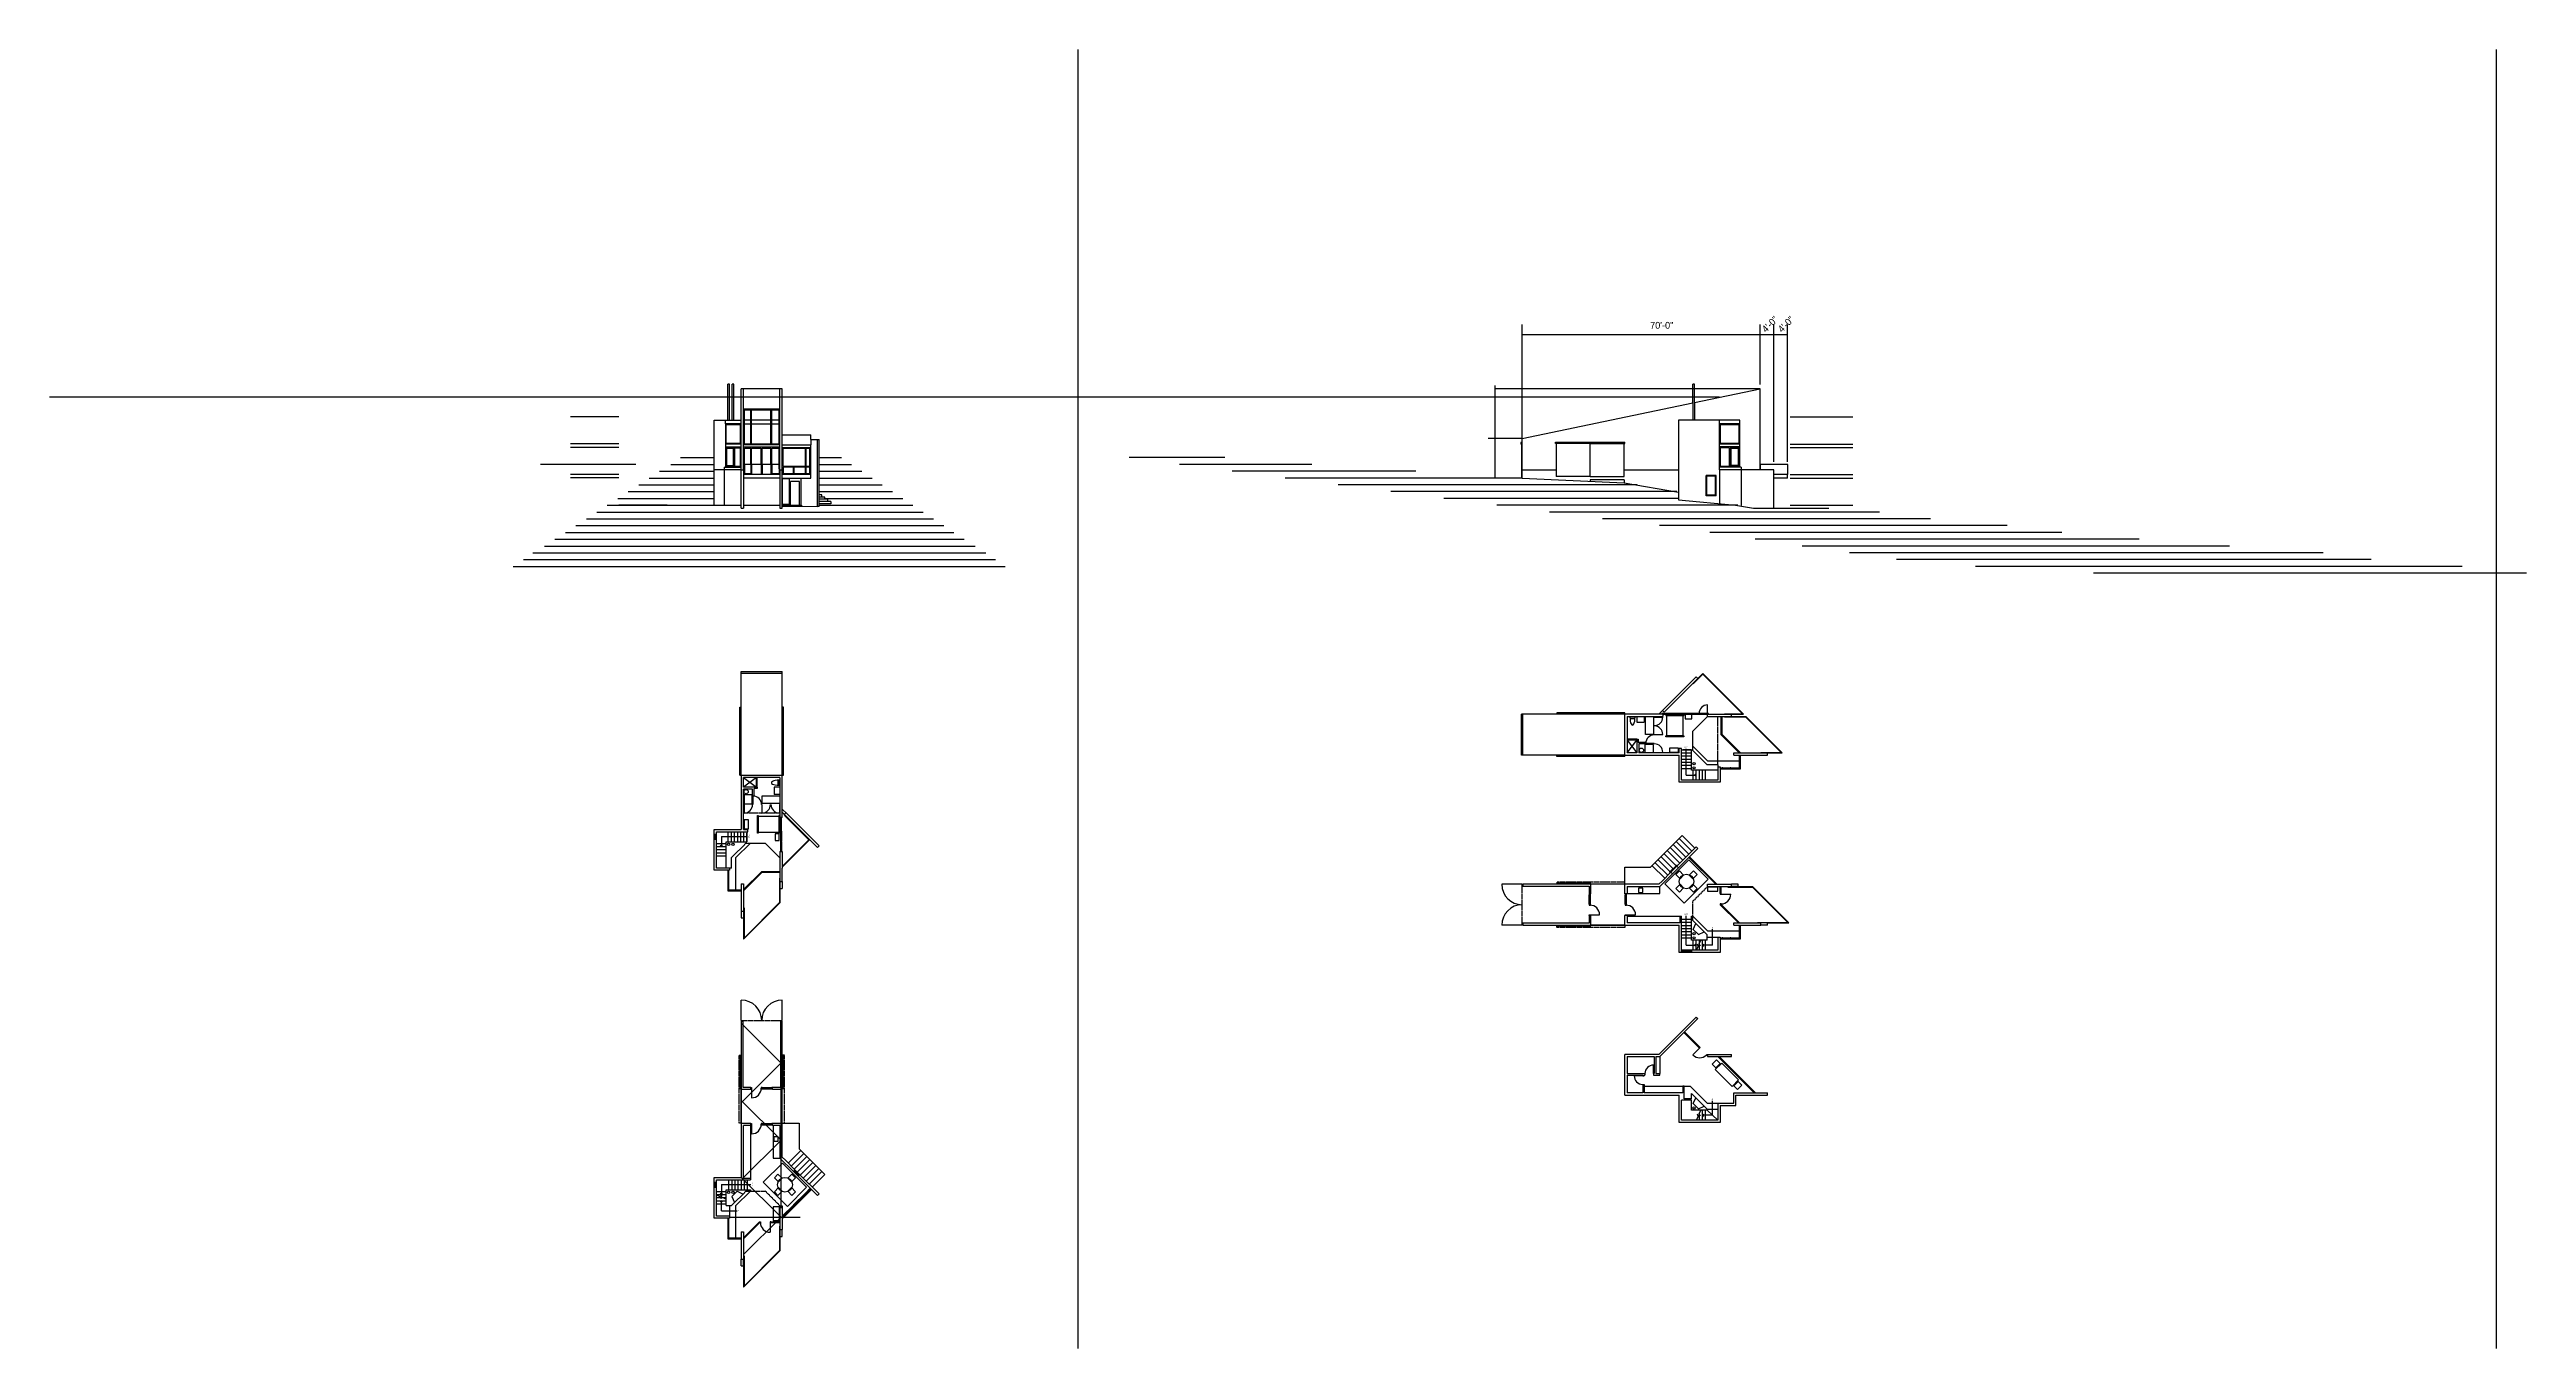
# Model space of a CAD drawing. Header units: inches. Extents: x -16659 to 2747, y 141 to 7454.
# Drawn here: x -16659 to -7920, y 710 to 5293 of the extents above; entities that cross this region are included whole.
import ezdxf

# ---------------------------------------------------------------- set-up
doc = ezdxf.new("R2010")
doc.units = ezdxf.units.IN
doc.header["$LTSCALE"] = 0.5
doc.header["$MEASUREMENT"] = 0
doc.linetypes.add('ACAD_ISO02W100', pattern=[15, 12, -3])
doc.layers.get('0').update_dxf_attribs({"color": 253})
for name, color, linetype in [('A-doors', 254, 'Continuous'), ('A-Elev-North', 7, 'Continuous'), ('A-Elev-South', 7, 'Continuous'), ('A-fixtures', 140, 'Continuous'), ('A-furniture', 33, 'Continuous'), ('A-glazing', 252, 'Continuous'), ('A-millwork', 252, 'Continuous'), ('A-roof', 253, 'Continuous'), ('A-soffit', 251, 'ACAD_ISO02W100'), ('A-stairs', 252, 'Continuous'), ('A-text', 254, 'Continuous'), ('A-walls', 7, 'Continuous'), ('construction', 160, 'Continuous')]:
    doc.layers.add(name, color=color, linetype=linetype)

msp = doc.modelspace()

# ---------------------------------------------------------------- linework, layer by layer
for p, q in [((-11101.5, 2347.7), (-11221.5, 2347.7)), ((-11221.5, 2203.7), (-11101.5, 2203.7)), ((-11101.5, 2203.7), (-11221.5, 2203.7)), ((-14218.6, 1625.3), (-14218.6, 1505.3)), ((-14218.6, 1505.3), (-14218.6, 1625.3)), ((-14074.6, 1505.3), (-14074.6, 1625.3))]:
    msp.add_line(p, q)
at = {"layer": 'A-doors'}
for p, q in [((-10809.5, 2950.7), (-10809.5, 2980.7)), ((-11028.1, 2843.7), (-11028.1, 2848.7)), ((-14178.6, 2659.7, -10295.1), (-14173.6, 2659.7, -10295.1)), ((-11463.5, 2347.7), (-11535.5, 2347.7)), ((-11221.5, 2351.7), (-11341.5, 2351.7)), ((-11227, 2314.2), (-11227, 2311.2)), ((-11222, 2314.2), (-11227, 2314.2)), ((-11227, 2277.2), (-11227, 2311.2)), ((-11227, 2311.2), (-11222, 2311.2)), ((-11227, 2277.2), (-11227, 2274.2)), ((-11222, 2277.2), (-11227, 2277.2)), ((-11227, 2274.2), (-11222, 2274.2)), ((-11222, 2311.2), (-11222, 2314.2)), ((-11222, 2277.2), (-11222, 2311.2)), ((-11222, 2274.2), (-11222, 2277.2)), ((-11100, 2314.2), (-11100, 2311.2)), ((-11095, 2314.2), (-11100, 2314.2)), ((-11100, 2311.2), (-11095, 2311.2)), ((-11100, 2277.2), (-11100, 2274.2)), ((-11095, 2277.2), (-11100, 2277.2)), ((-11100, 2274.2), (-11095, 2274.2)), ((-11095, 2311.2), (-11095, 2314.2)), ((-11095, 2274.2), (-11095, 2277.2)), ((-10764.6, 2315.7), (-10764.6, 2312.7)), ((-10761.6, 2315.7), (-10764.6, 2315.7)), ((-10764.6, 2312.7), (-10761.6, 2312.7)), ((-10764.6, 2278.7), (-10764.6, 2275.5)), ((-10761.6, 2278.7), (-10764.6, 2278.7)), ((-10761.6, 2312.7), (-10761.6, 2315.7)), ((-10761.6, 2312.7), (-10727.6, 2312.7)), ((-10761.6, 2276.8), (-10761.6, 2278.7)), ((-11463.5, 2203.7), (-11535.5, 2203.7)), ((-11221.5, 2199.7), (-11341.5, 2199.7)), ((-11227, 2237.2), (-11227, 2240.2)), ((-11227, 2240.2), (-11222, 2240.2)), ((-11222, 2237.2), (-11227, 2237.2)), ((-11224.5, 2240.2), (-11190.5, 2240.2)), ((-11222, 2240.2), (-11222, 2237.2)), ((-11100, 2237.2), (-11100, 2240.2)), ((-11100, 2240.2), (-11095, 2240.2)), ((-11095, 2237.2), (-11100, 2237.2)), ((-11097.5, 2240.2), (-11063.5, 2240.2)), ((-11095, 2240.2), (-11095, 2237.2)), ((-14218.6, 1867.3), (-14218.6, 1939.3)), ((-14074.6, 1867.3), (-14074.6, 1939.3)), ((-10837.4, 1769.5), (-10861.5, 1745.5)), ((-14222.6, 1625.3), (-14222.6, 1745.3)), ((-14070.6, 1625.3), (-14070.6, 1745.3)), ((-11038.5, 1671.7), (-11068.5, 1671.7)), ((-11000.5, 1679.7), (-11000.5, 1709.7)), ((-14185.1, 1630.8), (-14182.1, 1630.8)), ((-14185.1, 1625.8), (-14185.1, 1630.8)), ((-14182.1, 1625.8), (-14185.1, 1625.8)), ((-14182.1, 1630.8), (-14182.1, 1625.8)), ((-14182.1, 1628.3), (-14182.1, 1594.3)), ((-14145.1, 1630.8), (-14148.1, 1630.8)), ((-14148.1, 1630.8), (-14148.1, 1625.8)), ((-14148.1, 1625.8), (-14145.1, 1625.8)), ((-14145.1, 1625.8), (-14145.1, 1630.8)), ((-14145.1, 1630.8), (-14111.1, 1630.8)), ((-14145.1, 1625.8), (-14111.1, 1625.8)), ((-14108.1, 1630.8), (-14111.1, 1630.8)), ((-14111.1, 1630.8), (-14111.1, 1625.8)), ((-14111.1, 1625.8), (-14108.1, 1625.8)), ((-14108.1, 1625.8), (-14108.1, 1630.8)), ((-14185.1, 1503.8), (-14182.1, 1503.8)), ((-14185.1, 1498.8), (-14185.1, 1503.8)), ((-14182.1, 1498.8), (-14185.1, 1498.8)), ((-14182.1, 1503.8), (-14182.1, 1498.8)), ((-14182.1, 1501.3), (-14182.1, 1467.3)), ((-14145.1, 1503.8), (-14148.1, 1503.8)), ((-14148.1, 1503.8), (-14148.1, 1498.8)), ((-14148.1, 1498.8), (-14145.1, 1498.8)), ((-14145.1, 1498.8), (-14145.1, 1503.8)), ((-14108.1, 1503.8), (-14111.1, 1503.8)), ((-14111.1, 1503.8), (-14111.1, 1498.8)), ((-14111.1, 1498.8), (-14108.1, 1498.8)), ((-14108.1, 1498.8), (-14108.1, 1503.8)), ((-14114.4, 1157.1), (-14117.4, 1157.1)), ((-14117.4, 1157.1), (-14117.4, 1154.1)), ((-14117.4, 1154.1), (-14117.4, 1120.1)), ((-14117.4, 1154.1), (-14114.4, 1154.1)), ((-14114.4, 1154.1), (-14114.4, 1157.1)), ((-14085.6, 1154.1), (-14085.6, 1157.1))]:
    msp.add_line(p, q, dxfattribs=at)
for centre, radius, start, end in [((-10809.5, 2950.7), 30, 90, 180), ((-11463.5, 2347.7), 72, 180, 270), ((-11463.5, 2203.7), 72, 90, 180), ((-11224.5, 2240.2), 34, 0, 90), ((-11097.5, 2240.2), 34, 0, 90), ((-10761.6, 2312.7), 34, 270, 0), ((-14218.6, 1867.3), 72, 0, 90), ((-14074.6, 1867.3), 72, 90, 180), ((-11038.5, 1671.7), 30, 180, 270), ((-11000.5, 1679.7), 30, 90, 180), ((-10837.4, 1769.6), 34, 225, 315), ((-14182.1, 1628.3), 34, 270, 0), ((-14182.1, 1501.3), 34, 270, 0), ((-14117.4, 1154.1), 34, 180, 270)]:
    msp.add_arc(centre, radius, start, end, dxfattribs=at)
at = {"layer": 'A-Elev-North'}
for p, q in [((-11463.5, 3921.3), (-10862, 4046.7, -25801.1)), ((-10856, 4047.9, -26058.5), (-10623.5, 4096.4, -36033))]:
    msp.add_line(p, q, dxfattribs=at)
at = {"layer": 'A-Elev-North', "color": 253}
for p, q in [((-14314.6, 3985.3, -5147.6), (-14218.6, 3985.3, -5147.6)), ((-14274.6, 3972.3, 133814.9), (-14274.6, 3819.3, 1569.1)), ((-14278.6, 3819.3, 63803.7), (-14278.6, 3685.9, -51451.2)), ((-13973.5, 3793.3, -10295.1), (-14025.8, 3793.3, -10295.1)), ((-10691.5, 3819.3, -63014.5), (-10691.5, 3802.3, -5147.6)), ((-10691.5, 3802.3, -5147.6), (-10691.5, 3684, -5147.6)), ((-14048.8, 3688.3, -51475.7), (-14072.8, 3688.3, -51475.7))]:
    msp.add_line(p, q, dxfattribs=at)
at = {"layer": 'A-Elev-North', "color": 252}
for p, q in [((-14218.6, 3972.3, 133814.9), (-14274.6, 3972.3, 133814.9)), ((-14221.6, 3969.3, 133814.9), (-14271.6, 3969.3, 133814.9)), ((-14221.6, 3903.3, -25734.8), (-14271.6, 3903.3, -25734.8)), ((-14271.6, 3888.3, 12), (-14244.1, 3888.3, 12)), ((-14269.6, 3886.3, 12), (-14246.1, 3886.3, 12)), ((-14241.1, 3888.3, 12), (-14221.6, 3888.3, 12)), ((-14071.1, 3822.3, -15011.7), (-14071.1, 3886.3, -15374.6)), ((-13991.5, 3822.3, -14560.7), (-13991.5, 3886.3, -14923.7)), ((-13989.4, 3822.3, -14548.7), (-13989.4, 3886.3, -14911.7)), ((-13975.6, 3822.3, -14470.5), (-13975.6, 3886.3, -14833.5)), ((-10733, 3888.2, 783.1), (-10733, 3822.3, -7270.2)), ((-10730, 3888.2, 783.1), (-10730, 3822.3, -7270.2)), ((-10701.5, 3885.2, 809.8), (-10701.5, 3825.3, -8803.1)), ((-14278.6, 3819.3), (-14218.6, 3819.3)), ((-14244.1, 3822.3), (-14271.6, 3822.3)), ((-14246.1, 3824.3), (-14269.6, 3824.3)), ((-14221.6, 3822.3), (-14241.1, 3822.3)), ((-14071.1, 3819.3), (-14071.1, 3796.3)), ((-14034, 3796.3, -14653.9), (-14034, 3819.3, -14784.3)), ((-14031.9, 3796.3, -14641.9), (-14031.9, 3819.3, -14772.3)), ((-13991.5, 3796.3, -14413.3), (-13991.5, 3819.3, -14543.7)), ((-13989.4, 3796.3, -14401.2), (-13989.4, 3819.3, -14531.7)), ((-13975.6, 3796.3, -14323), (-13975.6, 3819.3, -14453.5))]:
    msp.add_line(p, q, dxfattribs=at)
at = {"layer": 'A-Elev-North', "color": 7}
for p, q in [((-14074.6, 3934.3), (-13973.5, 3934.3)), ((-13973.5, 3917.3, -10295.1), (-13973.5, 3934.3, -10295.1)), ((-13973.5, 3917.3), (-13944.5, 3917.3)), ((-14218.6, 3810.3), (-14210.6, 3810.3)), ((-14210.6, 3810.3), (-14210.6, 3675.3)), ((-14082.6, 3810.3), (-14074.6, 3810.3)), ((-14082.6, 3810.3), (-14082.6, 3675.3)), ((-14007.5, 3682.3, -51475.7), (-13950.1, 3680.3, -36033)), ((-13993.7, 1257), (-13991.5, 1259.1)), ((-13991.5, 1254.8), (-13989.4, 1257)), ((-13977.8, 1272.9), (-13975.6, 1275)), ((-13975.6, 1270.8), (-13973.5, 1272.9))]:
    msp.add_line(p, q, dxfattribs=at)
at = {"layer": 'A-Elev-North', "color": 251}
for p, q in [((-13992.6, 3822.3, -14323), (-13992.6, 3886.3, -14323)), ((-13976.7, 3822.3, -14323), (-13976.7, 3886.3, -14323)), ((-13973.5, 3917.3), (-13973.5, 3898.3)), ((-14035, 3796.3), (-14035, 3819.3)), ((-13992.6, 3796.3), (-13992.6, 3819.3)), ((-13976.7, 3796.3, -14323), (-13976.7, 3819.3, -14323))]:
    msp.add_line(p, q, dxfattribs=at)
at = {"layer": 'A-Elev-North', "color": 250}
for p, q in [((-14207.6, 3829.3), (-14207.4, 3796.3)), ((-14185.1, 3796.3), (-14207.4, 3796.3)), ((-14185.3, 3829.3), (-14185.1, 3796.3)), ((-14182.3, 3829.3), (-14182.1, 3793.3)), ((-14148.3, 3829.3), (-14148.1, 3793.3)), ((-14145.3, 3829.3), (-14145.1, 3793.3)), ((-14114.3, 3829.3, -25737.8), (-14114.1, 3793.3, -25737.8)), ((-14111.3, 3829.3, -25737.8), (-14111.1, 3796.3, -25737.8)), ((-14085.6, 3796.3), (-14111.1, 3796.3, -25737.8)), ((-14085.8, 3829.3), (-14085.6, 3796.3))]:
    msp.add_line(p, q, dxfattribs=at)
at = {"layer": 'A-Elev-North', "color": 254}
for p, q in [((-14073.2, 1177.5), (-14074.6, 1176)), ((-14074.6, 1171.8), (-14071.1, 1175.3)), ((-14034, 1216.7), (-14036.1, 1214.5)), ((-14034, 1212.4), (-14031.9, 1214.5)), ((-14031.9, 1214.5), (-14032.9, 1215.6))]:
    msp.add_line(p, q, dxfattribs=at)
at = {"layer": 'A-Elev-South', "color": 7}
for p, q in [((-13031.8, 5293.3, -5147.6), (-13031.8, 710, -5147.6)), ((-8027.6, 5293.3), (-8027.6, 710)), ((-10862, 4047.3, -5147.6), (-10862, 4112.1, -5147.6)), ((-10856, 4112.1, -5147.6), (-10862, 4112.1, -5147.6)), ((-10856, 4048.6, -5147.6), (-10856, 4112.1, -5147.6)), ((-14218.6, 3675.3), (-14218.6, 4096.4)), ((-14218.6, 3916.3, -5147.6), (-14218.6, 4093, -5147.6)), ((-14074.6, 3675.3), (-14074.6, 4096.4)), ((-10623.5, 3829.3, -5147.6), (-10623.5, 4096.4, -5147.6)), ((-13944.5, 3680.3, -36033), (-13944.5, 3917.3, -10295.1)), ((-11463.5, 3781.2, -5147.6), (-11103.5, 3764.3, -5147.6)), ((-11103.5, 3764.3, -5147.6), (-10911.5, 3731.9, -11990.5)), ((-10526.5, 3829.3, -5147.6), (-10623.5, 3829.3, -5147.6)), ((-10527.5, 3781.3), (-10575.5, 3781.3)), ((-10575.5, 3675.3), (-10575.5, 3781.3)), ((-10527.5, 3781.3), (-10527.5, 3793.3, -5147.6)), ((-10526.5, 3793.3, -5147.6), (-10526.5, 3829.3, -5147.6)), ((-14218.6, 3675.3), (-14210.6, 3675.3)), ((-14082.6, 3675.3), (-14074.6, 3675.3)), ((-13944.5, 3680.3, -36033), (-13950.1, 3680.3, -36033)), ((-10911.5, 3704.9, -5147.6), (-10711.3, 3685.9, -12303.8)), ((-10711.3, 3685.9, -12303.8), (-10647.5, 3675.3)), ((-10647.5, 3675.3), (-10537.7, 3675.3)), ((-10547.7, 3675.3), (-10439.3, 3675.3)), ((-10537.7, 3675.3), (-10381.3, 3675.3, -5147.6)), ((-10849.8, 2479.4), (-10917.8, 2411.3)), ((-10844.1, 2473.7), (-10849.8, 2479.4)), ((-14074.6, 2357.1, -10295.1), (-14074.6, 2405.1, -10295.1)), ((-13944.5, 1255.2), (-14012.4, 1323)), ((-13950.1, 1249.5), (-13944.5, 1255.2))]:
    msp.add_line(p, q, dxfattribs=at)
at = {"layer": 'A-Elev-South', "color": 253}
for p, q in [((-14266.4, 3985.3, -5147.6), (-14266.4, 4112.1)), ((-14260.4, 4112.1), (-14266.4, 4112.1)), ((-14260.4, 3985.3, -5147.6), (-14260.4, 4112.1)), ((-14251.4, 3985.3, -5147.6), (-14251.4, 4112.1)), ((-14245.4, 4112.1), (-14251.4, 4112.1)), ((-14245.4, 3985.3, -5147.6), (-14245.4, 4112.1)), ((-14210.6, 3810.3), (-14210.6, 4096.4)), ((-14082.6, 3810.3), (-14082.6, 4096.4)), ((-10862, 4047.3, -5147.6), (-10862, 3985.3, -60423.2)), ((-10856, 4048.6, -5147.6), (-10856, 3985.3, -60344.4)), ((-14314.6, 3685.9, 940.2), (-14314.6, 3985.3, -5147.6)), ((-10911.5, 3985.3, -5147.6), (-10911.5, 3704.9, -5147.6)), ((-10767.5, 3985.3, -5147.6), (-10911.5, 3985.3, -5147.6)), ((-10695.5, 3985.3, -5147.6), (-10767.5, 3985.3, -5147.6)), ((-10695.5, 3905.3, -31308.8), (-10695.5, 3985.3, -5147.6)), ((-14218.6, 3900.3), (-14274.6, 3900.3)), ((-14274.6, 3891.3), (-14218.6, 3891.3)), ((-14082.6, 3898.9, 108080.1), (-14210.6, 3898.9, 108080.1)), ((-14082.6, 3889.9, 108080.1), (-14210.6, 3889.9, 108080.1)), ((-13950.1, 3680.3, -36033), (-13950.1, 3917.3, -10295.1)), ((-11346.5, 3903.2, -5147.6), (-11346.5, 3908.2, -5147.6)), ((-11101.5, 3906.2, -5147.6), (-11346.5, 3906.2, -5147.6)), ((-11343.5, 3903.2, -5147.6), (-11346.5, 3903.2, -5147.6)), ((-11223.5, 3903.2, -5147.6), (-11343.5, 3903.2, -5147.6)), ((-11343.5, 3903.2, -5147.6), (-11343.5, 3786.3, -10295.1)), ((-11103.5, 3903.2, -5147.6), (-11101.5, 3903.2, -5147.6)), ((-11101.5, 3906.2, -5147.6), (-11101.5, 3908.2, -5147.6)), ((-11101.5, 3903.2, -5147.6), (-11101.5, 3906.2, -5147.6)), ((-10695.5, 3900.3), (-10767.5, 3900.3)), ((-10695.5, 3891.3), (-10767.5, 3891.3)), ((-10695.5, 3819.3, -42749.7), (-10695.5, 3905.3, -31308.8)), ((-14082.6, 3829.3), (-14210.6, 3829.3)), ((-14082.6, 3793.3), (-14210.6, 3793.3)), ((-14082.6, 3781.3), (-14210.6, 3781.3)), ((-13973.5, 3793.3), (-14074.6, 3793.3)), ((-11463.5, 3810.3, -10295.1), (-11343.5, 3810.3, -10295.1)), ((-11223.5, 3786.3, -5147.6), (-11343.5, 3786.3, -10295.1)), ((-11103.5, 3775.3, -5147.6), (-11223.5, 3775.3, -5147.6)), ((-11223.5, 3775.3, -5147.6), (-11223.5, 3769.9, -5147.6)), ((-11103.5, 3810.3, -10295.1), (-10911.5, 3810.3, -10295.1)), ((-11103.5, 3775.3, -5147.6), (-11103.5, 3764.3, -5147.6)), ((-10691.5, 3819.3, -6490.4), (-10767.5, 3819.3, -6490.4)), ((-10691.5, 3810.3, -11638), (-10767.5, 3810.3, -11638)), ((-10623.5, 3810.3, -1775), (-10623.5, 3829.3, -5147.6)), ((-10623.5, 3829.3, -5147.6), (-10623.5, 3810.3, -10295.1)), ((-10575.5, 3781.3), (-10575.5, 3810.3, -5147.6)), ((-10526.5, 3793.3), (-10575.5, 3793.3)), ((-14314.6, 3685.9), (-14218.6, 3685.9)), ((-14076.8, 2534.8, -10295.1), (-14076.8, 2500.8, -10295.1)), ((-11010.6, 2407.7), (-10898.7, 2519.5)), ((-10919.9, 2413.4), (-10962.4, 2455.8)), ((-10907.2, 2421.9), (-10951.8, 2466.5)), ((-10896.6, 2432.5), (-10941.2, 2477.1)), ((-10886, 2443.1), (-10930.6, 2487.7)), ((-10875.4, 2453.7), (-10919.9, 2498.3)), ((-10864.8, 2464.3), (-10909.3, 2508.9)), ((-10854.2, 2474.9), (-10898.7, 2519.5)), ((-11101.5, 2407.7), (-11010.6, 2407.7)), ((-11101.5, 2347.7), (-11101.5, 2407.7)), ((-10960.3, 2368.9), (-11004.8, 2413.4)), ((-10949.6, 2379.5), (-10994.2, 2424)), ((-10941.2, 2392.2), (-10983.6, 2434.6)), ((-10930.6, 2402.8), (-10973, 2445.2)), ((-10737.5, 2339.7), (-10737.5, 2338.2)), ((-10701.5, 2347.7), (-10725.5, 2347.7)), ((-10701.5, 2339.7), (-10725.5, 2339.7)), ((-10597.5, 2211.7), (-10621.5, 2211.7)), ((-10597.5, 2203.7), (-10621.5, 2203.7)), ((-14074.6, 1505.3), (-14014.6, 1505.3)), ((-14014.6, 1505.3), (-14014.6, 1414.4)), ((-14053.4, 1364.1), (-14008.8, 1408.6)), ((-14014.6, 1414.4), (-13924, 1323.8)), ((-14042.8, 1353.5), (-13998.2, 1398)), ((-14032.2, 1342.9), (-13987.6, 1387.4)), ((-14021.6, 1332.2), (-13977, 1376.8)), ((-14011, 1321.6), (-13966.4, 1366.2)), ((-14000.4, 1311), (-13955.8, 1355.6)), ((-13989.8, 1300.4), (-13945.2, 1345)), ((-13979.1, 1289.8), (-13934.6, 1334.4)), ((-13968.5, 1279.2), (-13924, 1323.8)), ((-14082.6, 1141.3), (-14084.1, 1141.3)), ((-14082.6, 1105.3), (-14082.6, 1129.3)), ((-14074.6, 1105.3), (-14074.6, 1129.3)), ((-14218.6, 1001.3), (-14218.6, 1025.3)), ((-14210.6, 1001.3), (-14210.6, 1025.3))]:
    msp.add_line(p, q, dxfattribs=at)
at = {"layer": 'A-Elev-South', "color": 252}
for p, q in [((-14207.6, 3901.9, 108068.1), (-14207.6, 4021.9, 82330.3)), ((-14185.1, 3901.9, 108068.1), (-14185.1, 4021.9, 82330.3)), ((-14182.1, 3901.9, 108068.1), (-14182.1, 4021.9, 82330.3)), ((-14114.1, 3901.9, 82330.3), (-14114.1, 4021.9, 56592.4)), ((-14111.1, 3901.9, 82330.3), (-14111.1, 4021.9, 56592.4)), ((-14085.6, 3901.9, 105433.4), (-14085.6, 4021.9, 82330.3)), ((-14274.6, 3972.3, 133814.9), (-14274.6, 3985.3, 28729)), ((-14271.6, 3903.3, -25734.8), (-14271.6, 3969.3, 133814.9)), ((-14221.6, 3903.3, -25734.8), (-14221.6, 3969.3, 133814.9)), ((-10767.5, 3810.3, -74503.5), (-10767.5, 3985.3, -5147.6)), ((-10695.5, 3972.3, -5147.6), (-10767.5, 3972.3, -5147.6)), ((-10764.5, 3969.3, 54643.4), (-10764.5, 3903.3, 1186.8)), ((-10698.5, 3969.3, 55831.3), (-10764.5, 3969.3, 55831.3)), ((-10698.5, 3903.3, 1186.8), (-10698.5, 3969.3, 54643.4)), ((-14271.6, 3822.3, -18916.5), (-14271.6, 3888.3, 12)), ((-14269.6, 3824.3, -20013), (-14269.6, 3886.3, 12)), ((-14246.1, 3824.3, -20013), (-14246.1, 3886.3, 12)), ((-14244.1, 3822.3, -18916.5), (-14244.1, 3888.3, 12)), ((-14241.1, 3822.3, -230206.2), (-14241.1, 3888.3, -60921)), ((-14221.6, 3822.3, -230206.2), (-14221.6, 3888.3, -60921)), ((-14207.6, 3829.3, -95367.7), (-14207.6, 3886.9, 67202.8)), ((-14185.1, 3829.3, -95367.7), (-14185.1, 3886.9, 67202.8)), ((-14182.1, 3829.3, -95367.7), (-14182.1, 3886.9, 67202.8)), ((-14148.1, 3829.3, -95367.7), (-14148.1, 3886.9, 67202.8)), ((-14145.1, 3829.3, -80231.3), (-14145.1, 3886.9, 82339.3)), ((-14114.1, 3829.3, -121105.5), (-14114.1, 3886.9, 41465)), ((-14111.1, 3829.3, -121105.5), (-14111.1, 3886.9, 41465)), ((-14085.6, 3829.3, -95367.7), (-14085.6, 3886.9, 63987)), ((-11463.5, 3906.3, -5147.6), (-11468.5, 3906.3, -5147.6)), ((-11468.5, 3906.3, -5147.6), (-11468.5, 3901.3, -5147.6)), ((-11463.5, 3906.3, -5147.6), (-11468.5, 3906.3, -5147.6)), ((-11468.5, 3906.3, -5147.6), (-11468.5, 3901.3, -5147.6)), ((-11465.5, 3901.3, -5147.6), (-11468.5, 3901.3, -5147.6)), ((-11465.5, 3901.3, -5147.6), (-11468.5, 3901.3, -5147.6)), ((-11465.5, 3901.3), (-11465.5, 3781.3, -5147.6)), ((-11465.5, 3901.3), (-11465.5, 3781.3, -5147.6)), ((-10698.5, 3903.3, -31308.8), (-10764.5, 3903.3, -31308.8)), ((-10733, 3888.2, -31278.8), (-10764.5, 3888.2, -31278.8)), ((-10764.5, 3888.2, 30), (-10764.5, 3822.3, -37799.2)), ((-10698.5, 3888.2, -31278.8), (-10730, 3888.2, -31278.8)), ((-10701.5, 3885.2, -32031.9), (-10727, 3885.2, -32031.9)), ((-10727, 3885.2, -1297), (-10727, 3825.3, -37978.4)), ((-10698.5, 3822.3, -37799.2), (-10698.5, 3888.2, 30)), ((-14544.2, 3781.3, -15442.7), (-14314.6, 3781.3, -15442.7)), ((-14218.6, 3810.3), (-14314.6, 3810.3)), ((-14048.8, 3778.3, -51475.7), (-14072.8, 3778.3, -51475.7)), ((-13991.5, 3822.3), (-14071.1, 3822.3)), ((-14034, 3819.3), (-14071.1, 3819.3)), ((-14034, 3796.3), (-14071.1, 3796.3)), ((-14013.8, 3769.3, -51475.7), (-14045.5, 3769.3, -51475.7)), ((-13991.5, 3819.3), (-14031.9, 3819.3)), ((-13991.5, 3796.3), (-14031.9, 3796.3)), ((-13975.6, 3822.3), (-13989.4, 3822.3)), ((-13975.6, 3819.3), (-13989.4, 3819.3)), ((-13975.6, 3796.3), (-13989.4, 3796.3)), ((-13944.5, 3781.3, -15442.7), (-13757.3, 3781.3, -15442.7)), ((-11463.5, 3781.3, -5147.6), (-12299.9, 3781.3, -5147.6)), ((-10815, 3718.3, -10295.1), (-10815, 3790.3, -10295.1)), ((-10779, 3790.3, -10295.1), (-10815, 3790.3, -10295.1)), ((-10812, 3721.3, -10295.1), (-10812, 3787.3, -10901.3)), ((-10782, 3787.3, -10901.3), (-10812, 3787.3, -10901.3)), ((-10782, 3721.3, -13217.2), (-10782, 3787.3, -12393.4)), ((-10779, 3718.3, -10295.1), (-10779, 3790.3, -10295.1)), ((-10733, 3822.3, -40648.5), (-10764.5, 3822.3, -40648.5)), ((-10698.5, 3822.3, -40648.5), (-10730, 3822.3, -40648.5)), ((-10701.5, 3825.3, -41401.5), (-10727, 3825.3, -41401.5)), ((-10575.5, 3810.3, -6490.4), (-10691.5, 3810.3, -11638)), ((-10779, 3718.3, -10295.1), (-10815, 3718.3, -10295.1)), ((-10782, 3721.3, -10295.1), (-10812, 3721.3, -10295.1)), ((-14728.5, 3661.3, -15442.7), (-13576.8, 3661.3, -15442.7)), ((-10202.8, 3661.3, -5147.6), (-11366.8, 3661.3, -5147.6)), ((-14912.8, 3541.3, -10295.1), (-13393.3, 3541.3, -10295.1)), ((-8968.6, 3541.3, -5147.6), (-10475.2, 3541.3, -5147.6)), ((-14082.6, 2357.1, -10295.1), (-14082.6, 2333.1, -10295.1)), ((-14074.6, 2357.1, -10295.1), (-14074.6, 2333.1, -10295.1)), ((-14218.6, 2253.1, -10295.1), (-14218.6, 2229.1, -10295.1))]:
    msp.add_line(p, q, dxfattribs=at)
at = {"layer": 'A-Elev-South', "color": 2, "ltscale": 0.1}
for p, q in [((-14650.5, 3997.6, -51475.7), (-14821, 3997.6, -51475.7)), ((-10517.6, 3997.3, -15442.7), (-10299.1, 3997.3, -20590.3)), ((-10517.6, 3997.3, -15442.7), (-10299.1, 3997.3, -20590.3)), ((-10517.6, 3997.3, -15442.7), (-10299.1, 3997.3, -20590.3)), ((-10467.6, 3997.3, -15442.7), (-10297.1, 3997.3, -15442.7)), ((-10467.6, 3997.3, -15442.7), (-10297.1, 3997.3, -15442.7)), ((-10467.6, 3997.3, -15442.7), (-10297.1, 3997.3, -15442.7)), ((-14650.5, 3901.6, -51475.7), (-14821, 3901.6, -51475.7)), ((-14650.5, 3889.6, -51475.7), (-14821, 3889.6, -51475.7)), ((-10517.6, 3901.3, -15442.7), (-10299.1, 3901.3, -20590.3)), ((-10517.6, 3889.3, -15442.7), (-10299.1, 3889.3, -20590.3)), ((-10467.6, 3901.3, -15442.7), (-10297.1, 3901.3, -15442.7)), ((-10467.6, 3889.3, -15442.7), (-10297.1, 3889.3, -15442.7)), ((-14650.5, 3793.6, -51475.7), (-14821, 3793.6, -51475.7)), ((-14650.5, 3781.6, -51475.7), (-14821, 3781.6, -51475.7)), ((-10517.6, 3793.3, -15442.7), (-10299.1, 3793.3, -20590.3)), ((-10517.6, 3781.3, -15442.7), (-10299.1, 3781.3, -20590.3)), ((-10467.6, 3793.3, -15442.7), (-10297.1, 3793.3, -15442.7)), ((-10467.6, 3781.3, -15442.7), (-10297.1, 3781.3, -15442.7)), ((-14480, 3685.3, -51475.7), (-14650.5, 3685.3, -51475.7)), ((-10517.6, 3685.3, -15442.7), (-10299.1, 3685.3, -20590.3)), ((-10467.6, 3685.3, -15442.7), (-10297.1, 3685.3, -15442.7))]:
    msp.add_line(p, q, dxfattribs=at)
at = {"layer": 'A-Elev-South', "color": 126}
for p, q in [((-14433.6, 3853.3, -15442.7), (-14314.6, 3853.3, -15442.7)), ((-13944.5, 3853.3, -15442.7), (-13865.6, 3853.3, -15442.7)), ((-12512.9, 3853.3, -5147.6), (-12850.5, 3853.3, -5147.6)), ((-14507.3, 3805.3, -15442.7), (-14314.6, 3805.3, -15442.7)), ((-14466.8, 3829.3, -15442.7), (-14314.6, 3829.3, -15442.7)), ((-13944.5, 3829.3, -15442.7), (-13829.5, 3829.3, -15442.7)), ((-13944.5, 3805.3, -15442.7), (-13793.4, 3805.3, -15442.7)), ((-12205.9, 3829.3, -5147.6), (-12673.1, 3829.3, -5147.6)), ((-11839.3, 3805.3, -5147.6), (-12486.5, 3805.3, -5147.6)), ((-14691.6, 3685.3, -2320.6), (-14218.6, 3685.3, -9241.7)), ((-14654.8, 3709.3, -15442.7), (-14314.6, 3709.3, -15442.7)), ((-14617.9, 3733.3, -15442.7), (-14314.6, 3733.3, -15442.7)), ((-14580.1, 3757.3, -15442.7), (-14314.6, 3757.3, -15442.7)), ((-13944.5, 3757.3, -15442.7), (-13721.2, 3757.3, -15442.7)), ((-13944.5, 3733.3, -15442.7), (-13685.1, 3733.3, -15442.7)), ((-13942.9, 3685.3, -13275.5), (-13612.9, 3685.3, -18103.7)), ((-13924, 3709.3, -15442.7), (-13649, 3709.3, -15442.7)), ((-11057.8, 3757.3, -5147.6), (-12113.2, 3757.3, -5147.6)), ((-10917.8, 3733.3, -5147.6), (-11926.6, 3733.3, -5147.6)), ((-10909.5, 3709.3, -5147.6), (-11740, 3709.3, -5147.6)), ((-10702.3, 3685.3, -5147.6), (-11553.4, 3685.3, -5147.6)), ((-14839.1, 3589.3), (-13468.5, 3589.3)), ((-14802.2, 3613.3), (-13504.6, 3613.3)), ((-14765.4, 3637.3, -15442.7), (-13540.7, 3637.3, -15442.7)), ((-10023.3, 3637.3, -5147.6), (-11180.2, 3637.3, -5147.6)), ((-9752.7, 3613.3, -5147.6), (-10978.7, 3613.3, -5147.6)), ((-9559.5, 3589.3, -5147.6), (-10801, 3589.3, -5147.6)), ((-14953.8, 3517.3, -10295.1), (-13355.8, 3517.3, -10295.1)), ((-14876, 3565.3), (-13432.4, 3565.3)), ((-9286.4, 3565.3, -5147.6), (-10641.2, 3565.3, -5147.6)), ((-8637.8, 3517.3, -5147.6), (-10309.1, 3517.3, -5147.6)), ((-15023.4, 3469.3, -10295.1), (-13288, 3469.3, -10295.1)), ((-14986.6, 3493.3, -10295.1), (-13321.9, 3493.3, -10295.1)), ((-8467.9, 3493.3, -5147.6), (-10143.1, 3493.3, -5147.6)), ((-8146.8, 3469.3, -5147.6), (-9864, 3469.3, -5147.6)), ((-7920.3, 3445.3, -5147.6), (-9448.4, 3445.3, -5147.6))]:
    msp.add_line(p, q, dxfattribs=at)
at = {"layer": 'A-Elev-South'}
for p, q in [((-11463.5, 3781.3), (-11463.5, 3921.3)), ((-11463.5, 3781.3), (-11463.5, 3921.3)), ((-11223.5, 3903.2, -5147.6), (-11103.5, 3903.2, -5147.6)), ((-11223.5, 3786.3, -5147.6), (-11223.5, 3903.2, -5147.6)), ((-11103.5, 3786.3, -5147.6), (-11103.5, 3903.2, -5147.6)), ((-11223.5, 3786.3, -10295.1), (-11103.5, 3786.3, -10295.1))]:
    msp.add_line(p, q, dxfattribs=at)
at = {"layer": 'A-Elev-South', "color": 251}
for p, q in [((-11346.5, 3908.2, -5147.6), (-11101.5, 3908.2, -5147.6)), ((-14080.3, 2536.8, -10295.1), (-14080.3, 2583.8, -10295.1)), ((-14080.3, 2534.8, -10295.1), (-14080.3, 2583.8, -10295.1)), ((-14210.6, 2253.1, -10295.1), (-14210.6, 2229.1, -10295.1))]:
    msp.add_line(p, q, dxfattribs=at)
at = {"layer": 'A-Elev-South', "color": 250}
for p, q in [((-14080.3, 2534.8, -10295.1), (-14080.3, 2500.8, -10295.1)), ((-14076.8, 2498.8, -10295.1), (-14076.8, 2463.8, -10295.1))]:
    msp.add_line(p, q, dxfattribs=at)
at = {"layer": 'A-fixtures'}
for p, q in [((-11065.5, 2937.7), (-11083.5, 2937.7)), ((-11065.5, 2937.7), (-11083.5, 2937.7)), ((-11083.3, 2932.7), (-11065.6, 2932.7)), ((-11059.5, 2859.7), (-11093.5, 2859.7)), ((-11093.5, 2811.7), (-11059.5, 2856.7)), ((-11093.5, 2856.7), (-11059.5, 2811.7)), ((-11059.5, 2856.7), (-11093.5, 2856.7)), ((-11083.5, 2856.7), (-11083.5, 2859.7)), ((-14210.6, 2725.1, -10295.1), (-14165.6, 2691.1, -10295.1)), ((-14165.6, 2725.1, -10295.1), (-14210.6, 2691.1, -10295.1)), ((-14165.6, 2691.1, -10295.1), (-14165.6, 2725.1, -10295.1)), ((-14165.6, 2715.1, -10295.1), (-14162.6, 2715.1, -10295.1)), ((-14162.6, 2691.1, -10295.1), (-14162.6, 2725.1, -10295.1)), ((-14089.6, 2714.9, -10295.1), (-14089.6, 2697.2, -10295.1)), ((-14084.6, 2697.1, -10295.1), (-14084.6, 2715.1, -10295.1)), ((-14084.6, 2697.1, -10295.1), (-14084.6, 2715.1, -10295.1))]:
    msp.add_line(p, q, dxfattribs=at)
msp.add_lwpolyline([(-11000.3, 2813.3), (-11000.3, 2841.3), (-11031.3, 2841.3), (-11031.3, 2813.3), (-11000.3, 2813.3)], dxfattribs=at)
at = {"layer": 'A-fixtures', "elevation": -10295.1}
msp.add_lwpolyline([(-14208.9, 2631.9), (-14180.9, 2631.9), (-14180.9, 2662.9), (-14208.9, 2662.9), (-14208.9, 2631.9)], dxfattribs=at)
at = {"layer": 'A-fixtures'}
for centre in [(-11043, 2820.7), (-14201.6, 2674.6, -10295.1)]:
    msp.add_circle(centre, 7.5, dxfattribs=at)
for centre, major_axis in [((-11074.5, 2937.7), (0, 28)), ((-14084.6, 2706.1, -10295.1), (28, 0))]:
    msp.add_ellipse(centre, major_axis=major_axis, ratio=0.321429, start_param=1.570796, end_param=4.712389, dxfattribs=at)
at = {"layer": 'A-furniture'}
for points in [[(-10893.6, 2946.7), (-10956.6, 2946.7), (-10956.6, 2943.7), (-10893.6, 2943.7), (-10893.6, 2946.7), (-10893.6, 2943.7), (-10896.6, 2943.7), (-10896.6, 2871.7), (-10893.6, 2871.7), (-10893.6, 2871.7), (-10893.6, 2868.7), (-10956.6, 2868.7), (-10956.6, 2871.7), (-10953.6, 2871.7), (-10896.6, 2871.7), (-10953.6, 2871.7), (-10953.6, 2943.7)], [(-10864.6, 2946.4), (-10888.6, 2946.4), (-10888.6, 2931.4), (-10864.6, 2931.4), (-10864.6, 2946.4)], [(-10911.5, 2813.7), (-10911.5, 2828.7), (-10943.5, 2828.7), (-10943.5, 2813.7), (-10911.5, 2813.7)], [(-10906.6, 2367.6), (-10921.4, 2382.4), (-10908.7, 2395.1), (-10893.9, 2380.3), (-10906.6, 2367.6)], [(-10874.1, 2380.3), (-10859.2, 2395.1), (-10846.5, 2382.4), (-10861.3, 2367.6), (-10874.1, 2380.3)], [(-10906.6, 2347.8), (-10921.4, 2332.9), (-10908.7, 2320.2), (-10893.9, 2335), (-10906.6, 2347.8)], [(-10874.1, 2335), (-10859.2, 2320.2), (-10846.5, 2332.9), (-10861.3, 2347.8), (-10874.1, 2335)], [(-10773.5, 2323.2), (-10773.5, 2338.2), (-10809.5, 2338.2), (-10809.5, 2323.2), (-10773.5, 2323.2)], [(-10778, 1728.3), (-10793.5, 1712.7), (-10780.8, 1700), (-10765.2, 1715.5), (-10778, 1728.3), (-10765.2, 1715.5), (-10763.1, 1713.4), (-10759.6, 1717), (-10782.2, 1694.3), (-10722.8, 1634.9), (-10700.2, 1657.6), (-10759.6, 1717), (-10700.2, 1657.6), (-10703.7, 1654), (-10701.6, 1651.9), (-10717.1, 1636.3), (-10704.4, 1623.6), (-10688.9, 1639.2), (-10701.6, 1651.9)], [(-14074.5, 1310.4), (-14089.3, 1325.2), (-14102.1, 1312.5), (-14087.2, 1297.7), (-14074.5, 1310.4)], [(-14054.7, 1310.4), (-14039.8, 1325.2), (-14027.1, 1312.5), (-14042, 1297.7), (-14054.7, 1310.4)], [(-14087.2, 1277.9), (-14102.1, 1263), (-14089.3, 1250.3), (-14074.5, 1265.1), (-14087.2, 1277.9)], [(-14042, 1277.9), (-14027.1, 1263), (-14039.8, 1250.3), (-14054.7, 1265.1), (-14042, 1277.9)], [(-14105.9, 1161.9), (-14083.9, 1161.9), (-14083.9, 1209.9), (-14105.9, 1209.9), (-14105.9, 1161.9)]]:
    msp.add_lwpolyline(points, dxfattribs=at)
at = {"layer": 'A-furniture', "elevation": -10295.1}
for points in [[(-14208.6, 2543.3), (-14193.6, 2543.3), (-14193.6, 2575.3), (-14208.6, 2575.3), (-14208.6, 2543.3)], [(-14083.6, 2527.8), (-14083.6, 2590.8), (-14086.6, 2590.8), (-14086.6, 2527.8), (-14083.6, 2527.8), (-14086.6, 2527.8), (-14086.6, 2530.8), (-14158.6, 2530.8), (-14158.6, 2527.8), (-14158.6, 2527.8), (-14161.6, 2527.8), (-14161.6, 2590.8), (-14158.6, 2590.8), (-14158.6, 2587.8), (-14158.6, 2530.8), (-14158.6, 2587.8), (-14086.6, 2587.8)], [(-14084.6, 2502), (-14084.6, 2526), (-14099.6, 2526), (-14099.6, 2502), (-14084.6, 2502)]]:
    msp.add_lwpolyline(points, dxfattribs=at)
at = {"layer": 'A-furniture'}
for points in [[(-10807.6, 2366.2), (-10875.5, 2434), (-10960.3, 2349.2), (-10892.4, 2281.3)], [(-14056.1, 1211.4), (-13988.2, 1279.3), (-14073.1, 1364.1), (-14141, 1296.3)]]:
    msp.add_lwpolyline(points, close=True, dxfattribs=at)
for centre in [(-10884, 2357.7), (-14064.6, 1287.8)]:
    msp.add_circle(centre, 26, dxfattribs=at)
at = {"layer": 'A-glazing'}
for p, q in [((-14210.6, 4024.9, 56595.4), (-14082.6, 4024.9, 56595.4)), ((-14207.6, 4021.9, 56592.4), (-14185.1, 4021.9, 56592.4)), ((-14182.1, 4021.9, 56592.4), (-14114.1, 4021.9, 30854.6)), ((-14111.1, 4021.9, 56592.4), (-14085.6, 4021.9, 56592.4)), ((-14207.6, 3901.9, 82330.3), (-14185.1, 3901.9, 82330.3)), ((-14207.6, 3886.9, 82339.3), (-14185.1, 3886.9, 82339.3)), ((-14182.1, 3901.9, 82330.3), (-14114.1, 3901.9, 56592.4)), ((-14182.1, 3886.9, 82339.3), (-14148.1, 3886.9, 82339.3)), ((-14145.1, 3886.9, 82339.3), (-14114.1, 3886.9, 56601.4)), ((-14111.1, 3901.9, 56592.4), (-14085.6, 3901.9, 82330.3)), ((-14111.1, 3886.9, 56601.4), (-14085.6, 3886.9, 82339.3)), ((-14074.6, 3889.3, -25737.8), (-13973.5, 3889.3, -25737.8)), ((-14071.1, 3886.3, -25737.8), (-13991.5, 3886.3, -25737.8)), ((-14071.1, 3886.3, -25737.8), (-13991.5, 3886.3, -25737.8)), ((-13989.4, 3886.3, -25737.8), (-13975.6, 3886.3, -25737.8)), ((-13989.4, 3886.3, -25737.8), (-13975.6, 3886.3, -25737.8)), ((-10806.5, 2950.7), (-10970.5, 2950.7)), ((-10970.5, 2947.7), (-10970.5, 2950.7)), ((-10967.5, 2947.7), (-10967.5, 2950.7)), ((-10937.5, 2947.7), (-10937.5, 2950.7)), ((-10935.5, 2947.7), (-10935.5, 2950.7)), ((-10905.5, 2947.7), (-10905.5, 2950.7)), ((-10903.5, 2947.7), (-10903.5, 2950.7)), ((-10873.5, 2947.7), (-10873.5, 2950.7)), ((-10871.5, 2947.8), (-10871.5, 2950.8)), ((-10841.5, 2947.7), (-10841.5, 2950.7)), ((-10839.5, 2947.7), (-10839.5, 2950.7)), ((-10809.5, 2947.7), (-10809.5, 2950.7)), ((-10809.5, 2949.7), (-10809.5, 2950.7)), ((-10806.5, 2947.7), (-10806.5, 2950.7)), ((-10761.6, 2878.7), (-10761.6, 2939.7)), ((-10761.6, 2936.7), (-10758.6, 2936.7)), ((-10758.6, 2878.7), (-10758.6, 2939.7)), ((-10866.5, 2822.7), (-10896.5, 2822.7)), ((-10761.6, 2878.7), (-10758.6, 2878.7)), ((-10761.6, 2875.5), (-10761.6, 2878.7)), ((-10761.6, 2875.5), (-10697.7, 2811.7)), ((-10759.4, 2873.4), (-10757.3, 2875.5)), ((-10758.6, 2876.8), (-10758.6, 2878.7)), ((-10758.6, 2876.8), (-10693.5, 2811.7)), ((-10699.1, 2813.1), (-10697, 2815.2)), ((-10696.5, 2758.7), (-10696.5, 2803.7)), ((-10693.5, 2800.7), (-10696.5, 2800.7)), ((-10693.5, 2758.7), (-10693.5, 2803.7)), ((-10765.5, 2758.7), (-10696.5, 2758.7)), ((-10765.5, 2755.7), (-10693.5, 2755.7)), ((-10762.5, 2755.7), (-10762.5, 2758.7)), ((-10755.5, 2758.7), (-10757.5, 2758.7)), ((-10757.5, 2755.7), (-10755.5, 2755.7)), ((-10730.5, 2758.7), (-10728.5, 2758.7)), ((-10730.5, 2758.7), (-10730.5, 2755.7)), ((-10727.5, 2758.7), (-10729.5, 2758.7)), ((-10728.5, 2755.7), (-10728.5, 2758.7)), ((-10693.5, 2774.7), (-10696.5, 2774.7)), ((-10693.5, 2772.7), (-10696.5, 2772.7)), ((-10696.5, 2758.7), (-10696.5, 2755.7)), ((-10693.5, 2758.7), (-10696.5, 2758.7)), ((-10693.5, 2755.7), (-10693.5, 2758.7)), ((-14080.3, 2581.8, -10295.1), (-14076.8, 2581.8, -10295.1)), ((-14080.3, 2536.8, -10295.1), (-14076.8, 2536.8, -10295.1)), ((-14080.3, 2534.8, -10295.1), (-14076.8, 2534.8, -10295.1)), ((-14078.6, 2583.8, -10295.1), (-14076.8, 2583.8, -10295.1)), ((-14076.8, 2534.8, -10295.1), (-14076.8, 2583.8, -10295.1)), ((-14076.8, 2498.8, -10295.1), (-14076.8, 2583.8, -10295.1)), ((-14312.1, 2525.1, -10295.1), (-14312.1, 2507.1, -10295.1)), ((-14309.1, 2523.1, -10295.1), (-14312.1, 2523.1, -10295.1)), ((-14309.1, 2509.1, -10295.1), (-14312.1, 2509.1, -10295.1)), ((-14309.1, 2525.1, -10295.1), (-14309.1, 2507.1, -10295.1)), ((-14199.6, 2498.1, -10295.1), (-14199.6, 2528.1, -10295.1)), ((-14080.3, 2500.8, -10295.1), (-14076.8, 2500.8, -10295.1)), ((-14080.3, 2498.8, -10295.1), (-14076.8, 2498.8, -10295.1)), ((-14080.3, 2465.8, -10295.1), (-14078.6, 2465.8, -10295.1)), ((-14080.3, 2463.8, -10295.1), (-14078.6, 2463.8, -10295.1)), ((-14266.6, 2397.1, -10295.1), (-14266.6, 2325.1, -10295.1)), ((-14266.6, 2394.1, -10295.1), (-14263.6, 2394.1, -10295.1)), ((-14266.6, 2389.1, -10295.1), (-14266.6, 2387.1, -10295.1)), ((-14263.6, 2362.1, -10295.1), (-14266.6, 2362.1, -10295.1)), ((-14266.6, 2360.1, -10295.1), (-14263.6, 2360.1, -10295.1)), ((-14263.6, 2397.1, -10295.1), (-14263.6, 2328.1, -10295.1)), ((-14263.6, 2387.1, -10295.1), (-14263.6, 2389.1, -10295.1)), ((-14263.6, 2362.1, -10295.1), (-14263.6, 2360.1, -10295.1)), ((-14263.6, 2359.1, -10295.1), (-14263.6, 2361.1, -10295.1)), ((-14146.7, 2393.2, -10295.1), (-14210.6, 2329.3, -10295.1)), ((-14145.5, 2390.2, -10295.1), (-14210.6, 2325.1, -10295.1)), ((-14148.9, 2391.1, -10295.1), (-14146.8, 2388.9, -10295.1)), ((-14146.7, 2393.2, -10295.1), (-14143.6, 2393.2, -10295.1)), ((-14145.5, 2390.2, -10295.1), (-14143.6, 2390.2, -10295.1)), ((-14143.6, 2393.2, -10295.1), (-14143.6, 2390.2, -10295.1)), ((-14143.6, 2393.2, -10295.1), (-14082.6, 2393.2, -10295.1)), ((-14143.6, 2390.2, -10295.1), (-14082.6, 2390.2, -10295.1)), ((-14085.6, 2393.2, -10295.1), (-14085.6, 2390.2, -10295.1)), ((-10941.2, 2392.2), (-10939, 2390.1)), ((-10917.8, 2411.3), (-10939, 2390.1)), ((-10912.2, 2405.6), (-10933.4, 2384.4)), ((-10922.8, 2416.2), (-10920.7, 2414.1)), ((-10920, 2413.4), (-10917.8, 2411.3)), ((-10875.5, 2442.3), (-10780.8, 2347.7)), ((-10871.9, 2443), (-10874.1, 2440.9)), ((-10873.4, 2444.5), (-10776.6, 2347.7)), ((-10849.6, 2420.7), (-10851.7, 2418.6)), ((-10847.5, 2418.6), (-10849.6, 2416.5)), ((-14263.6, 2328.1, -10295.1), (-14266.6, 2328.1, -10295.1)), ((-14266.6, 2325.1, -10295.1), (-14263.6, 2325.1, -10295.1)), ((-14263.6, 2325.1, -10295.1), (-14263.6, 2328.1, -10295.1)), ((-14263.6, 2328.1, -10295.1), (-14218.6, 2328.1, -10295.1)), ((-14263.6, 2325.1, -10295.1), (-14218.6, 2325.1, -10295.1)), ((-14249.6, 2325.1, -10295.1), (-14249.6, 2328.1, -10295.1)), ((-14247.6, 2325.1, -10295.1), (-14247.6, 2328.1, -10295.1)), ((-14221.6, 2325.1, -10295.1), (-14221.6, 2328.1, -10295.1)), ((-14209.2, 2330.7, -10295.1), (-14207.1, 2328.6, -10295.1)), ((-11100, 2277.2), (-11100, 2311.2)), ((-11095, 2277.2), (-11095, 2311.2)), ((-10764.6, 2315.7), (-10764.6, 2339.7)), ((-10764.6, 2275.5), (-10700.7, 2211.7)), ((-10762.4, 2273.4), (-10760.3, 2275.5)), ((-10761.6, 2315.7), (-10761.6, 2338.2)), ((-10761.6, 2276.8), (-10696.5, 2211.7)), ((-10700.7, 2211.7), (-10698.6, 2213.8)), ((-10696.5, 2158.7), (-10696.5, 2203.7)), ((-10693.5, 2200.7), (-10696.5, 2200.7)), ((-10693.5, 2158.7), (-10693.5, 2203.7)), ((-10901.5, 2113.2), (-10865.5, 2113.2)), ((-10901.5, 2110.2), (-10865.5, 2110.2)), ((-10899.5, 2113.2), (-10899.5, 2110.2)), ((-10867.5, 2113.2), (-10867.5, 2110.2)), ((-10765.5, 2158.7), (-10696.5, 2158.7)), ((-10765.5, 2155.7), (-10693.5, 2155.7)), ((-10762.5, 2155.7), (-10762.5, 2158.7)), ((-10755.5, 2158.7), (-10757.5, 2158.7)), ((-10757.5, 2155.7), (-10755.5, 2155.7)), ((-10730.5, 2158.7), (-10730.5, 2155.7)), ((-10730.5, 2158.7), (-10728.5, 2158.7)), ((-10727.5, 2158.7), (-10729.5, 2158.7)), ((-10728.5, 2155.7), (-10728.5, 2158.7)), ((-10693.5, 2174.7), (-10696.5, 2174.7)), ((-10693.5, 2172.7), (-10696.5, 2172.7)), ((-10696.5, 2158.7), (-10696.5, 2155.7)), ((-10693.5, 2158.7), (-10696.5, 2158.7)), ((-10693.5, 2155.7), (-10693.5, 2158.7)), ((-10892.9, 1825), (-10890.7, 1827.1)), ((-10837.5, 1769.5), (-10892.9, 1824.9)), ((-10891.4, 1823.5), (-10889.3, 1825.7)), ((-10836.7, 1773), (-10890.7, 1827.1)), ((-10889.3, 1825.7), (-10890.7, 1827.1)), ((-10865.9, 1797.9), (-10863.7, 1800.1)), ((-10864.5, 1796.5), (-10862.3, 1798.7)), ((-10838.8, 1771), (-10836.7, 1773.1)), ((-10837.4, 1769.6), (-10835.3, 1771.7)), ((-10835.3, 1771.7), (-10836.7, 1773.1)), ((-10813.3, 1745.5), (-10811.2, 1747.7)), ((-10813.3, 1745.5), (-10809.5, 1741.7)), ((-10811.9, 1744.1), (-10809.8, 1746.3)), ((-10811.2, 1747.7), (-10809.5, 1747.7)), ((-10809.8, 1746.3), (-10811.2, 1747.7)), ((-10772.8, 1739.7), (-10644.8, 1611.7)), ((-10767.1, 1738.3), (-10769.3, 1736.1)), ((-10768.6, 1739.7), (-10640.6, 1611.7)), ((-10646.2, 1613.1), (-10644.1, 1615.2)), ((-14145.1, 1503.8), (-14111.1, 1503.8)), ((-14145.1, 1498.8), (-14111.1, 1498.8)), ((-14016.2, 1319.1), (-14033.2, 1336.1)), ((-14029, 1336.1), (-14031.1, 1334)), ((-14016.2, 1323.4), (-14018.4, 1321.3)), ((-14006, 1326.6), (-14008.1, 1324.5)), ((-14312.1, 1297.3), (-14312.1, 1279.3)), ((-14309.1, 1295.3), (-14312.1, 1295.3)), ((-14309.1, 1281.3), (-14312.1, 1281.3)), ((-14309.1, 1297.3), (-14309.1, 1279.3)), ((-13971.3, 1270.7), (-14074.5, 1167.5)), ((-13993.7, 1257), (-14034, 1216.7)), ((-13992.6, 1255.9), (-14032.9, 1215.6)), ((-13991.5, 1254.8), (-14031.9, 1214.5)), ((-13977.8, 1272.9), (-13991.5, 1259.1)), ((-13976.7, 1271.8), (-13990.5, 1258)), ((-13975.6, 1270.8), (-13989.4, 1257)), ((-14266.6, 1169.3), (-14266.6, 1097.3)), ((-14266.6, 1166.3), (-14263.6, 1166.3)), ((-14266.6, 1161.3), (-14266.6, 1159.3)), ((-14265.1, 1100.3), (-14265.1, 1166.3)), ((-14263.6, 1169.3), (-14263.6, 1100.3)), ((-14263.6, 1159.3), (-14263.6, 1161.3)), ((-14153.1, 1154.1), (-14210.6, 1096.6)), ((-14155.4, 1153.9), (-14180.9, 1128.5)), ((-14156.5, 1155), (-14154.4, 1152.9)), ((-14154.4, 1157.1), (-14151.4, 1157.1)), ((-14151.4, 1154.1), (-14153.1, 1154.1)), ((-14151.4, 1157.1), (-14151.4, 1154.1)), ((-14085.6, 1155.6), (-14114.4, 1155.6)), ((-14036.1, 1214.5), (-14073.2, 1177.5)), ((-14035, 1213.5), (-14072.1, 1176.4)), ((-14034, 1212.4), (-14071.1, 1175.3)), ((-14263.6, 1100.3), (-14266.6, 1100.3)), ((-14266.6, 1097.3), (-14263.6, 1097.3)), ((-14263.6, 1097.3), (-14263.6, 1100.3)), ((-14263.6, 1100.3), (-14218.6, 1100.3)), ((-14221.6, 1098.8), (-14263.6, 1098.8)), ((-14263.6, 1097.3), (-14218.6, 1097.3)), ((-14221.6, 1097.3), (-14221.6, 1100.3)), ((-14209.5, 1102), (-14207.4, 1099.8)), ((-14183, 1126.3), (-14208.5, 1100.9)), ((-14184.1, 1127.4), (-14182, 1125.3)), ((-14182, 1129.5), (-14179.8, 1127.4))]:
    msp.add_line(p, q, dxfattribs=at)
at = {"layer": 'A-glazing', "color": 7}
for p, q in [((-14074.6, 3937.3, -25737.8), (-14074.6, 3937.3, -25737.8)), ((-14210.6, 3685.3, -25737.8), (-14082.6, 3685.3, -25737.8)), ((-14074.6, 3685.3, -25737.8), (-14006, 3685.3, -52051)), ((-14074.6, 3682.3, -25737.8), (-14007.5, 3682.3, -51475.7))]:
    msp.add_line(p, q, dxfattribs=at)
at = {"layer": 'A-glazing', "color": 253}
for p, q in [((-14074.6, 3898.3, -15442.7), (-13973.5, 3898.3, -15442.7)), ((-14074.6, 3781.3, -10295.1), (-13973.5, 3781.3, -10295.1)), ((-14072.8, 3688.3, -51475.7), (-14072.8, 3778.3, -51475.7)), ((-14048.8, 3688.3, -51475.7), (-14048.8, 3778.3, -51475.7)), ((-14045.5, 3685.3, -51475.7), (-14045.5, 3769.3, -51475.7)), ((-14013.8, 3685.3, -51475.7), (-14013.8, 3769.3, -51475.7)), ((-10917.8, 2415.5), (-10943.3, 2390.1)), ((-10943.3, 2390.1), (-10941.2, 2388)), ((-10917.8, 2415.5), (-10915.7, 2413.4)), ((-14018, 1317.4), (-14035, 1334.3)), ((-14014.1, 1321.3), (-14031.1, 1338.2)), ((-14012.4, 1323), (-14029.3, 1340))]:
    msp.add_line(p, q, dxfattribs=at)
at = {"layer": 'A-glazing', "color": 251}
for p, q in [((-13973.5, 3781.3), (-13973.5, 3898.3)), ((-14007.5, 3685.3, -25737.8), (-14007.5, 3781.3, -25737.8))]:
    msp.add_line(p, q, dxfattribs=at)
at = {"layer": 'A-glazing', "color": 252}
for p, q in [((-13934.6, 3722.3, 10295.1), (-13944.5, 3722.3, 10295.1)), ((-13934.6, 3714.3, -5147.6), (-13944.5, 3714.3, -5147.6)), ((-13924, 3706.3, -10295.1), (-13944.5, 3706.3, -10295.1)), ((-13913.4, 3698.3, -5147.6), (-13944.5, 3698.3, -5147.6)), ((-13902.8, 3690.3, -5147.6), (-13944.5, 3690.3, -5147.6)), ((-13934.6, 3714.3, 10295.1), (-13934.6, 3722.3, 10295.1)), ((-13924, 3714.3), (-13934.6, 3714.3)), ((-13924, 3706.3, 5147.6), (-13924, 3714.3, 5147.6)), ((-13913.4, 3706.3, -5147.6), (-13924, 3706.3, -5147.6)), ((-13913.4, 3698.3), (-13913.4, 3706.3)), ((-13902.8, 3698.3, -5147.6), (-13913.4, 3698.3, -5147.6)), ((-13902.8, 3698.3, -5147.6), (-13902.8, 3690.3, -5147.6)), ((-14154.4, 1157.1), (-14210.6, 1100.9)), ((-14114.4, 1157.1), (-14082.6, 1157.1)), ((-14114.4, 1154.1), (-14082.6, 1154.1))]:
    msp.add_line(p, q, dxfattribs=at)
at = {"layer": 'A-glazing', "color": 254}
for p, q in [((-13991.5, 1254.8), (-13993.7, 1257)), ((-13989.4, 1257), (-13991.5, 1259.1)), ((-13975.6, 1270.8), (-13977.8, 1272.9)), ((-14071.1, 1175.3), (-14073.2, 1177.5)), ((-14034, 1212.4), (-14036.1, 1214.5)), ((-14031.9, 1214.5), (-14034, 1216.7))]:
    msp.add_line(p, q, dxfattribs=at)
at = {"layer": 'A-millwork'}
for p, q in [((-10860, 3055.7), (-10826.4, 3089.2)), ((-10826.4, 3089.2), (-10686.4, 2949.2)), ((-10860, 3055.7), (-10861.1, 3056.7)), ((-11059.5, 2939.7), (-11059.5, 2919.7)), ((-11059.5, 2919.7), (-11033.1, 2919.7)), ((-11033.1, 2939.7), (-11033.1, 2919.7)), ((-11028.8, 2876.7), (-11028.8, 2939.7)), ((-11000.8, 2939.7), (-11000.8, 2876.7)), ((-10997.5, 2937.9), (-10967.5, 2937.9)), ((-10967.5, 2947.7), (-10809.5, 2947.7)), ((-10758.6, 2939.7), (-10758.6, 2938.2)), ((-10749.5, 2947.7), (-10749.5, 2949.2)), ((-10749.5, 2949.2), (-10686.4, 2949.2)), ((-10749.5, 2938.2), (-10749.5, 2939.7)), ((-10725.5, 2939.7), (-10674.7, 2939.7)), ((-10674.7, 2939.7), (-10546.7, 2811.7)), ((-11002.3, 2876.7), (-11028.8, 2876.7)), ((-10997.5, 2844.9), (-11027.5, 2844.9)), ((-11002.3, 2876.7), (-11000.8, 2876.7)), ((-10997.5, 2876.4), (-10967.5, 2876.4)), ((-10997.5, 2813.4), (-10967.5, 2813.4)), ((-10621.5, 2811.7), (-10621.5, 2813.2)), ((-10597.5, 2811.7), (-10546.7, 2811.7)), ((-14208.8, 2629.2, -10295.1), (-14208.8, 2599.2, -10295.1)), ((-14177.3, 2629.2, -10295.1), (-14177.3, 2659.2, -10295.1)), ((-14145.8, 2629.2, -10295.1), (-14145.8, 2599.2, -10295.1)), ((-14145.6, 2633.9, -10295.1), (-14145.6, 2660.4, -10295.1)), ((-14145.6, 2660.4, -10295.1), (-14082.6, 2660.4, -10295.1)), ((-14145.6, 2633.9, -10295.1), (-14145.6, 2632.4, -10295.1)), ((-14082.6, 2632.4, -10295.1), (-14145.6, 2632.4, -10295.1)), ((-14102.6, 2691.1, -10295.1), (-14102.6, 2664.7, -10295.1)), ((-14082.6, 2691.1, -10295.1), (-14102.6, 2691.1, -10295.1)), ((-14082.6, 2664.7, -10295.1), (-14102.6, 2664.7, -10295.1)), ((-14084.3, 2629.2, -10295.1), (-14084.3, 2599.2, -10295.1)), ((-14080.3, 2536.8, -10295.1), (-14080.3, 2534.8, -10295.1)), ((-14078.6, 2581.8, -10295.1), (-14078.6, 2536.8, -10295.1)), ((-14078.6, 2581.8, -10295.1), (-14078.6, 2536.8, -10295.1)), ((-14078.6, 2534.8, -10295.1), (-14078.6, 2463.8, -10295.1)), ((-14078.6, 2534.8, -10295.1), (-14078.6, 2499.8, -10295.1)), ((-14068.4, 2593.5, -10295.1), (-13979.9, 2505, -10295.1)), ((-14065.4, 2589.2, -10295.1), (-13979.9, 2505, -10295.1)), ((-14080.3, 2500.8, -10295.1), (-14080.3, 2463.8, -10295.1)), ((-14080.3, 2500.8, -10295.1), (-14080.3, 2499.8, -10295.1)), ((-13979.9, 2505, -10295.1), (-14074.6, 2410.3, -10295.1)), ((-14082.6, 2390.2, -10295.1), (-14084.1, 2390.2, -10295.1)), ((-14084.1, 2369.1, -10295.1), (-14082.6, 2369.1, -10295.1)), ((-14082.6, 2282.4, -10295.1), (-14210.6, 2154.4, -10295.1)), ((-14082.6, 2333.1, -10295.1), (-14082.6, 2282.4, -10295.1)), ((-11093.5, 2315.7), (-10978.1, 2315.7)), ((-11038.1, 2333.7), (-11053.1, 2333.7)), ((-11053.1, 2333.7), (-11053.1, 2318.7)), ((-11053.1, 2318.7), (-11038.1, 2318.7)), ((-11038.1, 2318.7), (-11038.1, 2333.7)), ((-10978.1, 2315.7), (-10978.1, 2339.7)), ((-10761.5, 2338.2), (-10761.5, 2339.7)), ((-10761.5, 2338.2), (-10761.5, 2339.7)), ((-10737.5, 2338.2), (-10651.4, 2338.2)), ((-10725.5, 2339.7), (-10650.7, 2339.7)), ((-10651.4, 2338.2), (-10526.4, 2213.2)), ((-10650.7, 2339.7), (-10522.7, 2211.7)), ((-14210.6, 2265.1, -10295.1), (-14209.1, 2265.1, -10295.1)), ((-14210.6, 2229.1, -10295.1), (-14210.6, 2154.4, -10295.1)), ((-11093.5, 2235.7), (-10906.5, 2235.7)), ((-10633.5, 2211.7), (-10633.5, 2213.2)), ((-10633.5, 2213.2), (-10526.4, 2213.2)), ((-10597.5, 2211.7), (-10522.7, 2211.7)), ((-10978.1, 1739.7), (-10978.1, 1679.7)), ((-11033.5, 1635.7), (-10897, 1635.7)), ((-14186.6, 1497.3), (-14186.6, 1310.3)), ((-14106.6, 1497.3), (-14106.6, 1382)), ((-14103.6, 1457), (-14103.6, 1442)), ((-14088.6, 1457), (-14103.6, 1457)), ((-14103.6, 1442), (-14088.6, 1442)), ((-14088.6, 1442), (-14088.6, 1457)), ((-14106.6, 1382), (-14082.6, 1382)), ((-14084.1, 1141.3), (-14084.1, 1055.2)), ((-14082.6, 1054.6), (-14210.6, 926.6)), ((-14084.1, 1055.2), (-14209.1, 930.2)), ((-14082.6, 1129.3), (-14082.6, 1054.6)), ((-14210.6, 1037.3), (-14209.1, 1037.3)), ((-14210.6, 1001.3), (-14210.6, 926.6)), ((-14209.1, 1037.3), (-14209.1, 930.2))]:
    msp.add_line(p, q, dxfattribs=at)
at = {"layer": 'A-millwork', "color": 254}
for p, q in [((-10844.1, 3073.7), (-10826.4, 3091.4)), ((-10826.4, 3091.4), (-10682.7, 2947.7)), ((-13977.8, 2505, -10295.1), (-14074.6, 2408.2, -10295.1))]:
    msp.add_line(p, q, dxfattribs=at)
at = {"layer": 'A-millwork', "color": 251}
for p, q in [((-10749.5, 2938.2), (-10675.4, 2938.2)), ((-10675.4, 2938.2), (-10550.4, 2813.2)), ((-10621.5, 2813.2), (-10550.4, 2813.2)), ((-14084.1, 2369.1, -10295.1), (-14084.1, 2283, -10295.1)), ((-14084.1, 2283, -10295.1), (-14209.1, 2158, -10295.1)), ((-14209.1, 2265.1, -10295.1), (-14209.1, 2158, -10295.1))]:
    msp.add_line(p, q, dxfattribs=at)
at = {"layer": 'A-millwork', "color": 253}
msp.add_line((-10725.5, 2947.7), (-10682.7, 2947.7), dxfattribs=at)
at = {"layer": 'A-millwork'}
for centre, start, end in [((-10997.5, 2937.9), 270, 0), ((-10997.5, 2876.4), 0, 90), ((-10997.5, 2844.9), 90, 180), ((-10997.5, 2813.4), 0, 90), ((-14208.8, 2629.2, -10295.1), 270, 0), ((-14177.3, 2629.2, -10295.1), 0, 90), ((-14145.8, 2629.2, -10295.1), 270, 0), ((-14084.3, 2629.2, -10295.1), 180, 270)]:
    msp.add_arc(centre, 30, start, end, dxfattribs=at)
at = {"layer": 'A-roof'}
for p, q in [((-14218.6, 3098.1, -10295.1), (-14074.6, 3098.1, -10295.1)), ((-14218.6, 3093.1, -10295.1), (-14218.6, 3098.1, -10295.1)), ((-14218.6, 2733.1, -10295.1), (-14218.6, 3093.1, -10295.1)), ((-14218.6, 3093.1, -10295.1), (-14074.6, 3093.1, -10295.1)), ((-14074.6, 3093.1, -10295.1), (-14074.6, 3098.1, -10295.1)), ((-14074.6, 2733.1, -10295.1), (-14074.6, 3093.1, -10295.1)), ((-14223.6, 2733.1, -10295.1), (-14223.6, 2973.1, -10295.1)), ((-14223.6, 2973.1, -10295.1), (-14218.6, 2973.1, -10295.1)), ((-14069.6, 2973.1, -10295.1), (-14074.6, 2973.1, -10295.1)), ((-14069.6, 2733.1, -10295.1), (-14069.6, 2973.1, -10295.1)), ((-11466.5, 2803.7), (-11466.5, 2947.7)), ((-11461.5, 2947.7), (-11466.5, 2947.7)), ((-11101.5, 2947.7), (-11461.5, 2947.7)), ((-11461.5, 2803.7), (-11461.5, 2947.7)), ((-11101.5, 2952.7), (-11341.5, 2952.7)), ((-11341.5, 2952.7), (-11341.5, 2947.7)), ((-11101.5, 2947.7), (-11101.5, 2952.7)), ((-11461.5, 2803.7), (-11466.5, 2803.7)), ((-11101.5, 2803.7), (-11461.5, 2803.7)), ((-11341.5, 2798.7), (-11341.5, 2803.7)), ((-11101.5, 2798.7), (-11341.5, 2798.7)), ((-11101.5, 2798.7), (-11101.5, 2803.7)), ((-14223.6, 2733.1, -10295.1), (-14218.6, 2733.1, -10295.1)), ((-14074.6, 2733.1, -10295.1), (-14069.6, 2733.1, -10295.1))]:
    msp.add_line(p, q, dxfattribs=at)
at = {"layer": 'A-soffit', "linetype": 'ACAD_ISO02W100'}
msp.add_line((-10773.5, 2769.2), (-10773.5, 2939.7), dxfattribs=at)
at = {"layer": 'A-soffit'}
for p, q in [((-14082.6, 2599.2, -10295.1), (-14210.6, 2599.2, -10295.1)), ((-11463.5, 2203.7), (-11463.5, 2347.7)), ((-11101.5, 2355.7), (-11341.5, 2355.7)), ((-11341.5, 2355.7), (-11341.5, 2347.7)), ((-11101.5, 2347.7), (-11101.5, 2355.7)), ((-10809.5, 2339.7), (-10861.5, 2287.7)), ((-10861.5, 2235.7), (-10861.5, 2287.7)), ((-11341.5, 2195.7), (-11341.5, 2203.7)), ((-11101.5, 2195.7), (-11341.5, 2195.7)), ((-11101.5, 2203.7), (-11101.5, 2195.7)), ((-14218.6, 1867.3), (-14074.6, 1867.3)), ((-14226.6, 1505.3), (-14226.6, 1745.3)), ((-14226.6, 1745.3), (-14218.6, 1745.3)), ((-14066.6, 1745.3), (-14074.6, 1745.3)), ((-14066.6, 1505.3), (-14066.6, 1745.3)), ((-14218.6, 1505.3), (-14226.6, 1505.3)), ((-14074.6, 1505.3), (-14066.6, 1505.3)), ((-14186.6, 1265.3), (-14134.6, 1265.3)), ((-14082.6, 1213.3), (-14134.6, 1265.3))]:
    msp.add_line(p, q, dxfattribs=at)
at = {"layer": 'A-stairs'}
for p, q in [((-10901.5, 2822.7), (-10866.5, 2822.7)), ((-10901.5, 2811.7), (-10866.5, 2811.7)), ((-10901.5, 2800.7), (-10866.5, 2800.7)), ((-10861.5, 2835.7), (-10809.5, 2783.7)), ((-10901.5, 2789.7), (-10866.5, 2789.7)), ((-10901.5, 2778.7), (-10866.5, 2778.7)), ((-10901.5, 2767.7), (-10866.5, 2767.7)), ((-10901.5, 2756.7), (-10866.5, 2756.7)), ((-10860.5, 2715.7), (-10860.5, 2750.7)), ((-10849.5, 2715.7), (-10849.5, 2750.7)), ((-10838.5, 2715.7), (-10838.5, 2750.7)), ((-10827.5, 2715.7), (-10827.5, 2750.7)), ((-10816.5, 2715.7), (-10816.5, 2750.7)), ((-10809.5, 2783.7), (-10696.5, 2783.7)), ((-14306.6, 2492.1, -10295.1), (-14271.6, 2492.1, -10295.1)), ((-14306.6, 2481.1, -10295.1), (-14271.6, 2481.1, -10295.1)), ((-14306.6, 2470.1, -10295.1), (-14271.6, 2470.1, -10295.1)), ((-14306.6, 2459.1, -10295.1), (-14271.6, 2459.1, -10295.1)), ((-14306.6, 2448.1, -10295.1), (-14271.6, 2448.1, -10295.1)), ((-14265.6, 2533.1, -10295.1), (-14265.6, 2498.1, -10295.1)), ((-14254.6, 2533.1, -10295.1), (-14254.6, 2498.1, -10295.1)), ((-14243.6, 2533.1, -10295.1), (-14243.6, 2498.1, -10295.1)), ((-14186.6, 2493.1, -10295.1), (-14238.6, 2441.1, -10295.1)), ((-14232.6, 2533.1, -10295.1), (-14232.6, 2498.1, -10295.1)), ((-14221.6, 2533.1, -10295.1), (-14221.6, 2498.1, -10295.1)), ((-14210.6, 2533.1, -10295.1), (-14210.6, 2498.1, -10295.1)), ((-14199.6, 2533.1, -10295.1), (-14199.6, 2498.1, -10295.1)), ((-14238.6, 2441.1, -10295.1), (-14238.6, 2328.1, -10295.1)), ((-10901.5, 2224.7), (-10866.5, 2224.7)), ((-10901.5, 2213.7), (-10866.5, 2213.7)), ((-10901.5, 2202.7), (-10866.5, 2202.7)), ((-10901.5, 2191.7), (-10866.5, 2191.7)), ((-10861.5, 2235.7), (-10809.5, 2183.7)), ((-10901.5, 2180.7), (-10866.5, 2180.7)), ((-10901.5, 2169.7), (-10866.5, 2169.7)), ((-10901.5, 2158.7), (-10866.5, 2158.7)), ((-10860.5, 2115.7), (-10860.5, 2150.7)), ((-10849.5, 2115.7), (-10849.5, 2150.7)), ((-10848, 2115.7), (-10842.9, 2128.1)), ((-10845.8, 2135.3), (-10842.9, 2128.1)), ((-10835.7, 2131.1), (-10845.8, 2135.3)), ((-10838.6, 2138.3), (-10833.5, 2150.7)), ((-10838.6, 2138.3), (-10835.7, 2131.1)), ((-10838.5, 2115.7), (-10838.5, 2150.7)), ((-10827.5, 2115.7), (-10827.5, 2150.7)), ((-10816.5, 2115.7), (-10816.5, 2150.7)), ((-10810.5, 2161.7), (-10773.5, 2161.7)), ((-10809.5, 2183.7), (-10696.5, 2183.7)), ((-10892, 1635.7), (-10870.5, 1635.7)), ((-10810.5, 1575.7), (-10870.5, 1635.7)), ((-10810.5, 1575.7), (-10773.5, 1575.7)), ((-10848, 1515.7), (-10842.9, 1528.1)), ((-10845.8, 1535.3), (-10842.9, 1528.1)), ((-10835.7, 1531.1), (-10845.8, 1535.3)), ((-10838.6, 1538.3), (-10833.5, 1550.7)), ((-10838.6, 1538.3), (-10835.7, 1531.1)), ((-10838.5, 1515.7), (-10838.5, 1532.2)), ((-10827.5, 1515.7), (-10827.5, 1550.7)), ((-10816.5, 1515.7), (-10816.5, 1550.7)), ((-10810.5, 1554.2), (-10773.5, 1554.2)), ((-14306.6, 1264.3), (-14271.6, 1264.3)), ((-14306.6, 1253.3), (-14271.6, 1253.3)), ((-14306.6, 1251.8), (-14294.2, 1246.7)), ((-14306.6, 1242.3), (-14271.6, 1242.3)), ((-14306.6, 1231.3), (-14271.6, 1231.3)), ((-14287, 1249.6), (-14294.2, 1246.7)), ((-14291.2, 1239.5), (-14287, 1249.6)), ((-14284, 1242.5), (-14291.2, 1239.5)), ((-14284, 1242.5), (-14271.6, 1237.3)), ((-14263.6, 1305.3), (-14263.6, 1270.3)), ((-14252.6, 1305.3), (-14252.6, 1270.3)), ((-14241.6, 1305.3), (-14241.6, 1270.3)), ((-14186.6, 1265.3), (-14238.6, 1213.3)), ((-14230.6, 1305.3), (-14230.6, 1270.3)), ((-14219.6, 1305.3), (-14219.6, 1270.3)), ((-14208.6, 1305.3), (-14208.6, 1270.3)), ((-14197.6, 1305.3), (-14197.6, 1270.3)), ((-14306.6, 1220.3), (-14271.6, 1220.3)), ((-14260.6, 1214.4), (-14260.6, 1177.3)), ((-14238.6, 1213.3), (-14238.6, 1100.3))]:
    msp.add_line(p, q, dxfattribs=at)
at = {"layer": 'A-text'}
for p, q in [((-10885, 2733.2), (-10885, 2825.8)), ((-10885, 2733.2), (-10849.5, 2733.2)), ((-10849.5, 2733.2), (-10853.7, 2737.4)), ((-10849.5, 2733.2), (-10853.7, 2728.9)), ((-14289.1, 2481.1, -10295.1), (-14293.3, 2485.4, -10295.1)), ((-14289.1, 2516.6, -10295.1), (-14289.1, 2481.1, -10295.1)), ((-14289.1, 2516.6, -10295.1), (-14196.5, 2516.6, -10295.1)), ((-14289.1, 2481.1, -10295.1), (-14284.9, 2485.4, -10295.1)), ((-10885, 2133.2), (-10885, 2236.8)), ((-10792, 2133.2), (-10792, 2188.9)), ((-10885, 2133.2), (-10849.5, 2133.2)), ((-10849.5, 2133.2), (-10853.7, 2137.4)), ((-10849.5, 2133.2), (-10853.7, 2128.9)), ((-10827.5, 2133.2), (-10823.3, 2137.4)), ((-10827.5, 2133.2), (-10823.3, 2128.9)), ((-10792, 2133.2), (-10827.5, 2133.2)), ((-10792, 1533.2), (-10792, 1583.9)), ((-10827.5, 1533.2), (-10823.3, 1537.4)), ((-10827.5, 1533.2), (-10823.3, 1528.9)), ((-10792, 1533.2), (-10827.5, 1533.2)), ((-10773.5, 1515.7), (-10810.5, 1550.7)), ((-14289.1, 1253.3), (-14293.3, 1257.6)), ((-14289.1, 1231.3), (-14293.3, 1227.1)), ((-14289.1, 1288.8), (-14289.1, 1253.3)), ((-14289.1, 1288.8), (-14185.5, 1288.8)), ((-14289.1, 1253.3), (-14284.9, 1257.6)), ((-14289.1, 1231.3), (-14284.9, 1227.1)), ((-14289.1, 1195.8), (-14289.1, 1231.3)), ((-14289.1, 1195.8), (-14233.4, 1195.8))]:
    msp.add_line(p, q, dxfattribs=at)
at = {"layer": 'A-walls'}
for p, q in [((-10767.5, 4066.4, -5147.6), (-16659.3, 4066.4, -5147.6)), ((-14210.6, 4096.4, -10295.1), (-14218.6, 4096.4, -10295.1)), ((-14082.6, 4096.4, -10295.1), (-14210.6, 4096.4, -10295.1)), ((-14082.6, 4066.4, -5147.6), (-14210.6, 4066.4, -5147.6)), ((-14074.6, 4096.4, -10295.1), (-14082.6, 4096.4, -10295.1)), ((-14210.6, 3986.3, 133814.9), (-14082.6, 3986.3, 133814.9)), ((-14210.6, 3972.3, 133814.9), (-14082.6, 3972.3, 133814.9)), ((-14590.3, 3829.3, -5147.6), (-14927.4, 3829.3, -5147.6)), ((-14006, 3685.3, -25737.8), (-14006, 3682.3, -51475.7)), ((-10939, 2990.1), (-10849.8, 3079.4)), ((-10844.1, 3073.7), (-10933.4, 2984.4)), ((-10849.8, 3079.4), (-10844.1, 3073.7)), ((-10981.5, 2947.7), (-10939, 2990.1)), ((-10933.4, 2984.4), (-10962.9, 2954.9)), ((-10967.5, 2947.7), (-11101.5, 2947.7)), ((-11101.5, 2803.7), (-11101.5, 2947.7)), ((-11093.5, 2939.7), (-10967.5, 2939.7)), ((-11093.5, 2939.7), (-11093.5, 2811.7)), ((-10968.5, 2960.6), (-10962.9, 2954.9)), ((-10967.5, 2947.7), (-10967.5, 2939.7)), ((-10861.5, 2887.7), (-10809.5, 2939.7)), ((-10861.5, 2820.1), (-10861.5, 2887.7)), ((-10809.5, 2947.7), (-10725.5, 2947.7)), ((-10809.5, 2939.7), (-10809.5, 2947.7)), ((-10809.5, 2939.7), (-10725.5, 2939.7)), ((-10725.5, 2939.7), (-10725.5, 2947.7)), ((-11101.5, 2803.7), (-10909.5, 2803.7)), ((-11059.5, 2811.7), (-11093.5, 2811.7)), ((-11059.5, 2859.7), (-11054.5, 2859.7)), ((-11059.5, 2859.7), (-11059.5, 2811.7)), ((-11054.5, 2859.7), (-11054.5, 2848.7)), ((-11028.1, 2848.7), (-11054.5, 2848.7)), ((-11028.1, 2843.7), (-11051.5, 2843.7)), ((-11051.5, 2843.7), (-11051.5, 2811.7)), ((-10909.5, 2811.7), (-11051.5, 2811.7)), ((-10909.5, 2811.7), (-10909.5, 2826.7)), ((-10901.5, 2826.7), (-10909.5, 2826.7)), ((-10909.5, 2707.7), (-10909.5, 2803.7)), ((-10901.5, 2715.7), (-10901.5, 2826.7)), ((-10866.5, 2750.7), (-10866.5, 2822.7)), ((-10861.5, 2820.1), (-10851, 2809.6)), ((-10821, 2779.7), (-10851, 2809.6)), ((-10717.3, 2811.7), (-10597.5, 2811.7)), ((-10717.3, 2803.7), (-10717.3, 2811.7)), ((-10717.3, 2803.7), (-10597.5, 2803.7)), ((-10597.5, 2803.7), (-10597.5, 2811.7)), ((-14218.6, 2733.1, -10295.1), (-14074.6, 2733.1, -10295.1)), ((-14218.6, 2733.1, -10295.1), (-14218.6, 2541.1, -10295.1)), ((-14082.6, 2725.1, -10295.1), (-14210.6, 2725.1, -10295.1)), ((-14210.6, 2691.1, -10295.1), (-14210.6, 2725.1, -10295.1)), ((-14082.6, 2725.1, -10295.1), (-14082.6, 2583.8, -10295.1)), ((-14074.6, 2583.8, -10295.1), (-14074.6, 2733.1, -10295.1)), ((-10773.5, 2715.7), (-10901.5, 2715.7)), ((-10773.5, 2750.7), (-10866.5, 2750.7)), ((-10821, 2779.7), (-10810.5, 2769.2)), ((-10773.5, 2769.2), (-10810.5, 2769.2)), ((-10773.5, 2769.2), (-10773.5, 2715.7)), ((-10773.5, 2761.7), (-10765.5, 2761.7)), ((-10765.5, 2761.7), (-10765.5, 2707.7)), ((-14162.6, 2691.1, -10295.1), (-14210.6, 2691.1, -10295.1)), ((-14178.6, 2683.1, -10295.1), (-14210.6, 2683.1, -10295.1)), ((-14210.6, 2541.1, -10295.1), (-14210.6, 2683.1, -10295.1)), ((-14178.6, 2659.7, -10295.1), (-14178.6, 2683.1, -10295.1)), ((-14173.6, 2659.7, -10295.1), (-14173.6, 2686.1, -10295.1)), ((-14162.6, 2686.1, -10295.1), (-14173.6, 2686.1, -10295.1)), ((-14162.6, 2691.1, -10295.1), (-14162.6, 2686.1, -10295.1)), ((-10765.5, 2707.7), (-10909.5, 2707.7)), ((-14314.6, 2541.1, -10295.1), (-14218.6, 2541.1, -10295.1)), ((-14314.6, 2525.1, -10295.1), (-14314.6, 2541.1, -10295.1)), ((-14210.6, 2541.1, -10295.1), (-14195.6, 2541.1, -10295.1)), ((-14195.6, 2533.1, -10295.1), (-14195.6, 2541.1, -10295.1)), ((-14074.6, 2583.8, -10295.1), (-14082.6, 2583.8, -10295.1)), ((-14314.6, 2525.1, -10295.1), (-14306.6, 2525.1, -10295.1)), ((-14314.6, 2397.1, -10295.1), (-14314.6, 2507.1, -10295.1)), ((-14314.6, 2507.1, -10295.1), (-14306.6, 2507.1, -10295.1)), ((-14306.6, 2533.1, -10295.1), (-14195.6, 2533.1, -10295.1)), ((-14306.6, 2525.1, -10295.1), (-14306.6, 2533.1, -10295.1)), ((-14306.6, 2405.1, -10295.1), (-14306.6, 2507.1, -10295.1)), ((-14271.6, 2405.1, -10295.1), (-14271.6, 2498.1, -10295.1)), ((-14271.6, 2498.1, -10295.1), (-14199.6, 2498.1, -10295.1)), ((-14242.6, 2452.6, -10295.1), (-14253.1, 2442.2, -10295.1)), ((-14242.6, 2452.6, -10295.1), (-14212.6, 2482.6, -10295.1)), ((-14202.2, 2493.1, -10295.1), (-14212.6, 2482.6, -10295.1)), ((-14202.2, 2493.1, -10295.1), (-14134.6, 2493.1, -10295.1)), ((-14134.6, 2493.1, -10295.1), (-14082.6, 2441.1, -10295.1)), ((-14082.6, 2463.8, -10295.1), (-14074.6, 2463.8, -10295.1)), ((-14082.6, 2463.8, -10295.1), (-14082.6, 2357.1, -10295.1)), ((-14074.6, 2463.8, -10295.1), (-14074.6, 2405.1, -10295.1)), ((-10844.1, 2473.7), (-10912.2, 2405.6)), ((-14260.6, 2397.1, -10295.1), (-14314.6, 2397.1, -10295.1)), ((-14253.1, 2405.1, -10295.1), (-14306.6, 2405.1, -10295.1)), ((-14260.6, 2405.1, -10295.1), (-14260.6, 2397.1, -10295.1)), ((-14253.1, 2405.1, -10295.1), (-14253.1, 2442.2, -10295.1)), ((-10933.4, 2384.4), (-10978.1, 2339.7)), ((-10970.1, 2359), (-10939, 2390.1)), ((-10939, 2390.1), (-10933.4, 2384.4)), ((-10917.8, 2411.3), (-10912.2, 2405.6)), ((-14218.6, 2348.9, -10295.1), (-14218.6, 2253.1, -10295.1)), ((-14218.6, 2348.9, -10295.1), (-14210.6, 2348.9, -10295.1)), ((-14210.6, 2348.9, -10295.1), (-14210.6, 2253.1, -10295.1)), ((-14082.6, 2357.1, -10295.1), (-14074.6, 2357.1, -10295.1)), ((-11221.5, 2347.7), (-11461.5, 2347.7)), ((-11461.5, 2347.7), (-11461.5, 2341.7)), ((-11461.5, 2341.7), (-11227.5, 2341.7)), ((-11227.5, 2341.7), (-11227.5, 2314.2)), ((-11221.5, 2314.2), (-11227.5, 2314.2)), ((-11221.5, 2314.2), (-11221.5, 2347.7)), ((-10981.5, 2347.7), (-11101.5, 2347.7)), ((-11101.5, 2314.2), (-11101.5, 2347.7)), ((-11093.5, 2314.2), (-11101.5, 2314.2)), ((-11093.5, 2339.7), (-10978.1, 2339.7)), ((-11093.5, 2339.7), (-11093.5, 2314.2)), ((-10981.5, 2347.7), (-10970.1, 2359)), ((-10809.5, 2339.7), (-10809.5, 2347.7)), ((-10809.5, 2347.7), (-10725.5, 2347.7)), ((-10809.5, 2339.7), (-10725.5, 2339.7)), ((-10725.5, 2339.7), (-10725.5, 2347.7)), ((-14218.6, 2253.1, -10295.1), (-14210.6, 2253.1, -10295.1)), ((-11227.5, 2210.7), (-11461.5, 2210.7)), ((-11461.5, 2203.7), (-11461.5, 2210.7)), ((-11461.5, 2210.7), (-11461.5, 2203.7)), ((-11461.5, 2203.7), (-11221.5, 2203.7)), ((-11221.5, 2237.2), (-11227.5, 2237.2)), ((-11227.5, 2237.2), (-11227.5, 2210.7)), ((-11221.5, 2203.7), (-11221.5, 2237.2)), ((-11093.5, 2237.2), (-11101.5, 2237.2)), ((-11101.5, 2203.7), (-11101.5, 2237.2)), ((-11101.5, 2203.7), (-10909.5, 2203.7)), ((-11093.5, 2237.2), (-11093.5, 2211.7)), ((-10906.5, 2211.7), (-11093.5, 2211.7)), ((-10909.5, 2107.7), (-10909.5, 2203.7)), ((-10906.5, 2235.7), (-10901.5, 2235.7)), ((-10906.5, 2211.7), (-10906.5, 2235.7)), ((-10901.5, 2107.7), (-10901.5, 2235.7)), ((-10866.5, 2150.7), (-10866.5, 2235.7)), ((-10866.5, 2235.7), (-10861.5, 2235.7)), ((-10861.5, 2220.1), (-10861.5, 2235.7)), ((-10861.5, 2220.1), (-10851, 2209.6)), ((-10860.7, 2188.8), (-10851, 2209.6)), ((-10860.7, 2188.8), (-10842, 2170.1)), ((-10821, 2179.7), (-10851, 2209.6)), ((-10717.3, 2211.7), (-10621.5, 2211.7)), ((-10717.3, 2203.7), (-10717.3, 2211.7)), ((-10717.3, 2203.7), (-10621.5, 2203.7)), ((-10621.5, 2203.7), (-10621.5, 2211.7)), ((-10901.5, 2107.7), (-10909.5, 2107.7)), ((-10810.5, 2150.7), (-10866.5, 2150.7)), ((-10773.5, 2115.7), (-10865.5, 2115.7)), ((-10865.5, 2107.7), (-10865.5, 2115.7)), ((-10765.5, 2107.7), (-10865.5, 2107.7)), ((-10842, 2170.1), (-10821.2, 2179.8)), ((-10821, 2179.7), (-10810.5, 2169.2)), ((-10810.5, 2150.7), (-10810.5, 2169.2)), ((-10773.5, 2161.7), (-10773.5, 2115.7)), ((-10773.5, 2161.7), (-10765.5, 2161.7)), ((-10765.5, 2161.7), (-10765.5, 2107.7)), ((-14218.6, 1865.3), (-14218.6, 1625.3)), ((-14218.6, 1865.3), (-14211.6, 1865.3)), ((-14211.6, 1865.3), (-14218.6, 1865.3)), ((-14211.6, 1631.3), (-14211.6, 1865.3)), ((-14080.6, 1865.3), (-14080.6, 1631.3)), ((-14074.6, 1865.3), (-14080.6, 1865.3)), ((-14074.6, 1625.3), (-14074.6, 1865.3)), ((-10981.5, 1747.7), (-10849.8, 1879.4)), ((-10844.1, 1873.7), (-10978.1, 1739.7)), ((-10849.8, 1879.4), (-10844.1, 1873.7)), ((-11101.5, 1603.7), (-11101.5, 1747.7)), ((-10981.5, 1747.7), (-11101.5, 1747.7)), ((-11093.5, 1739.7), (-10997.5, 1739.7)), ((-11093.5, 1739.7), (-11093.5, 1679.7)), ((-11093.5, 1679.7), (-11030.5, 1679.7)), ((-11093.5, 1674.7), (-11093.5, 1611.7)), ((-11093.5, 1674.7), (-11038.5, 1674.7)), ((-11038.5, 1674.7), (-11038.5, 1671.7)), ((-11038.5, 1671.7), (-11033.5, 1671.7)), ((-11033.5, 1674.7), (-11033.5, 1671.7)), ((-11033.5, 1674.7), (-11030.5, 1674.7)), ((-11033.5, 1674.7), (-11030.5, 1674.7)), ((-11030.5, 1679.7), (-11030.5, 1674.7)), ((-11000.5, 1679.7), (-11000.5, 1674.7)), ((-11000.5, 1679.7), (-10997.5, 1679.7)), ((-11000.5, 1679.7), (-10997.5, 1679.7)), ((-11000.5, 1674.7), (-10978.1, 1674.7)), ((-10997.5, 1739.7), (-10997.5, 1679.7)), ((-10992.5, 1739.7), (-10978.1, 1739.7)), ((-10992.5, 1739.7), (-10992.5, 1679.7)), ((-10992.5, 1679.7), (-10978.1, 1679.7)), ((-10978.1, 1674.7), (-10978.1, 1679.7)), ((-10809.5, 1747.7), (-10725.5, 1747.7)), ((-10809.5, 1747.7), (-10809.5, 1739.8)), ((-10809.5, 1739.7), (-10725.5, 1739.7)), ((-10725.5, 1739.7), (-10725.5, 1747.7)), ((-14218.6, 1625.3), (-14185.1, 1625.3)), ((-14185.1, 1631.3), (-14211.6, 1631.3)), ((-14185.1, 1625.3), (-14185.1, 1631.3)), ((-14080.6, 1631.3), (-14108.1, 1631.3)), ((-14108.1, 1625.3), (-14108.1, 1631.3)), ((-14108.1, 1625.3), (-14074.6, 1625.3)), ((-11101.5, 1603.7), (-10909.5, 1603.7)), ((-11038.5, 1611.7), (-11093.5, 1611.7)), ((-11038.5, 1641.7), (-11038.5, 1611.7)), ((-11038.5, 1641.7), (-11033.5, 1641.7)), ((-11033.5, 1641.7), (-11033.5, 1611.7)), ((-10897, 1611.7), (-11033.5, 1611.7)), ((-10909.5, 1507.7), (-10909.5, 1603.7)), ((-10901.5, 1515.7), (-10901.5, 1586.1)), ((-10866.5, 1586.1), (-10901.5, 1586.1)), ((-10897, 1635.7), (-10897, 1611.7)), ((-10892, 1635.7), (-10897, 1635.7)), ((-10892, 1591.1), (-10892, 1635.7)), ((-10866.5, 1591.1), (-10892, 1591.1)), ((-10866.5, 1610.1), (-10851, 1594.6)), ((-10866.5, 1591.1), (-10866.5, 1610.1)), ((-10866.5, 1550.7), (-10866.5, 1586.1)), ((-10860.7, 1573.8), (-10851, 1594.6)), ((-10860.7, 1573.8), (-10842, 1555.1)), ((-10821, 1564.7), (-10851, 1594.6)), ((-10773.5, 1575.7), (-10773.5, 1515.7)), ((-10773.5, 1575.7), (-10717.3, 1575.7)), ((-10717.3, 1611.7), (-10597.5, 1611.7)), ((-10717.3, 1575.7), (-10717.3, 1611.7)), ((-10709.3, 1603.7), (-10597.5, 1603.7)), ((-10709.3, 1567.7), (-10709.3, 1603.7)), ((-10597.5, 1603.7), (-10597.5, 1611.7)), ((-14218.6, 1505.3), (-14218.6, 1313.3)), ((-14218.6, 1505.3), (-14185.1, 1505.3)), ((-14210.6, 1310.3), (-14210.6, 1497.3)), ((-14185.1, 1497.3), (-14210.6, 1497.3)), ((-14185.1, 1497.3), (-14185.1, 1505.3)), ((-14108.1, 1505.3), (-14074.6, 1505.3)), ((-14108.1, 1497.3), (-14108.1, 1505.3)), ((-14082.6, 1497.3), (-14108.1, 1497.3)), ((-14082.6, 1497.3), (-14082.6, 1382)), ((-14074.6, 1385.3), (-14074.6, 1505.3)), ((-10765.5, 1507.7), (-10909.5, 1507.7)), ((-10773.5, 1515.7), (-10901.5, 1515.7)), ((-10810.5, 1550.7), (-10866.5, 1550.7)), ((-10842, 1555.1), (-10821.2, 1564.8)), ((-10821, 1564.7), (-10810.5, 1554.2)), ((-10810.5, 1550.7), (-10810.5, 1554.2)), ((-10765.5, 1567.7), (-10765.5, 1507.7)), ((-10765.5, 1567.7), (-10709.3, 1567.7)), ((-14314.6, 1297.3), (-14314.6, 1313.3)), ((-14314.6, 1313.3), (-14218.6, 1313.3)), ((-14035, 1334.3), (-14082.6, 1382)), ((-14074.6, 1385.3), (-14063.3, 1373.9)), ((-14063.3, 1373.9), (-14029.3, 1340)), ((-14029.3, 1340), (-14035, 1334.3)), ((-14012.4, 1323), (-14018, 1317.4)), ((-13950.1, 1249.5), (-14018, 1317.4)), ((-14314.6, 1297.3), (-14306.6, 1297.3)), ((-14314.6, 1279.3), (-14306.6, 1279.3)), ((-14314.6, 1169.3), (-14314.6, 1279.3)), ((-14306.6, 1297.3), (-14306.6, 1305.3)), ((-14306.6, 1305.3), (-14186.6, 1305.3)), ((-14306.6, 1177.3), (-14306.6, 1279.3)), ((-14271.6, 1270.3), (-14186.6, 1270.3)), ((-14271.6, 1214.4), (-14271.6, 1270.3)), ((-14242.6, 1224.8), (-14253.1, 1214.4)), ((-14233.4, 1264.5), (-14252.2, 1245.8)), ((-14252.2, 1245.8), (-14242.5, 1225)), ((-14242.6, 1224.8), (-14212.6, 1254.8)), ((-14233.4, 1264.5), (-14212.6, 1254.8)), ((-14202.2, 1265.3), (-14212.6, 1254.8)), ((-14210.6, 1310.3), (-14186.6, 1310.3)), ((-14202.2, 1265.3), (-14186.6, 1265.3)), ((-14186.6, 1310.3), (-14186.6, 1305.3)), ((-14186.6, 1270.3), (-14186.6, 1265.3)), ((-14260.6, 1169.3), (-14314.6, 1169.3)), ((-14260.6, 1177.3), (-14306.6, 1177.3)), ((-14271.6, 1214.4), (-14253.1, 1214.4)), ((-14260.6, 1177.3), (-14260.6, 1169.3)), ((-14082.6, 1213.3), (-14074.6, 1213.3)), ((-14082.6, 1213.3), (-14082.6, 1129.3)), ((-14074.6, 1213.3), (-14074.6, 1129.3)), ((-14218.6, 1121.3), (-14218.6, 1025.3)), ((-14218.6, 1121.3), (-14210.6, 1121.3)), ((-14210.6, 1121.3), (-14210.6, 1025.3)), ((-14082.6, 1129.3), (-14074.6, 1129.3)), ((-14218.6, 1025.3), (-14210.6, 1025.3))]:
    msp.add_line(p, q, dxfattribs=at)
at = {"layer": 'A-walls', "color": 253}
for p, q in [((-10767.5, 3810.3, -11638), (-10767.5, 3691.3, -11638)), ((-13950.1, 2477.3, -10295.1), (-14074.6, 2601.8, -10295.1)), ((-14067.3, 2594.5, -10295.1), (-14068.4, 2593.5, -10295.1)), ((-14314.6, 2507.1, -10295.1), (-14314.6, 2525.1, -10295.1)), ((-14306.6, 2507.1, -10295.1), (-14306.6, 2525.1, -10295.1)), ((-14082.6, 2357.1, -10295.1), (-14074.6, 2357.1, -10295.1)), ((-10701.5, 2339.7), (-10701.5, 2347.7)), ((-10597.5, 2203.7), (-10597.5, 2211.7)), ((-10865.5, 2115.7), (-10901.5, 2115.7)), ((-10865.5, 2107.7), (-10901.5, 2107.7)), ((-14314.6, 1279.3), (-14314.6, 1297.3)), ((-14306.6, 1279.3), (-14306.6, 1297.3)), ((-14082.6, 1105.3), (-14074.6, 1105.3)), ((-14218.6, 1001.3), (-14210.6, 1001.3))]:
    msp.add_line(p, q, dxfattribs=at)
at = {"layer": 'A-walls', "color": 254}
for p, q in [((-14074.6, 2613.1, -10295.1), (-14057.4, 2595.9, -10295.1)), ((-14061.7, 2600.2, -10295.1), (-14067.3, 2594.5, -10295.1)), ((-14057.4, 2595.9, -10295.1), (-13944.5, 2483, -10295.1)), ((-13944.5, 2483, -10295.1), (-13950.1, 2477.3, -10295.1))]:
    msp.add_line(p, q, dxfattribs=at)
at = {"layer": 'A-walls', "color": 252}
for p, q in [((-14082.6, 2333.1, -10295.1), (-14074.6, 2333.1, -10295.1)), ((-14218.6, 2229.1, -10295.1), (-14210.6, 2229.1, -10295.1))]:
    msp.add_line(p, q, dxfattribs=at)
at = {"layer": 'A-walls'}
for centre in [(-10857, 2773.8), (-10857, 2758.8), (-14263.4, 2488.6, -10295.1), (-14248.4, 2488.6, -10295.1), (-10857, 2173.8), (-10857, 2158.8), (-10857, 1558.8), (-14263.4, 1260.8), (-14248.4, 1260.8)]:
    msp.add_circle(centre, 4, dxfattribs=at)
at = {"layer": 'construction'}
for p, q in [((-11463.5, 3976.2, -5147.6), (-11463.5, 4323, -5147.6)), ((-11463.5, 3976.2, -5147.6), (-11463.5, 4323, -5147.6)), ((-11463.5, 4287.2, -5147.6), (-10527.5, 4287.2, -10573.4)), ((-10623.5, 4110.9, -5147.6), (-10623.5, 4323, -5147.6)), ((-10575.5, 3838.3, -10117.6), (-10575.5, 4323, -10117.6)), ((-10527.5, 3838.3, -10117.6), (-10527.5, 4323, -10117.6)), ((-11560.3, 4107.4, -5157.2), (-11560.3, 3781.3)), ((-11560.3, 4107.4, -5157.2), (-11560.3, 3781.3)), ((-10623.5, 4096.4, -5147.6), (-11560.3, 4096.4, -10295.1)), ((-11463.5, 3922.2, -5147.6), (-11463.5, 4001.4, -5147.6)), ((-11463.5, 3922.2, -5147.6), (-11463.5, 4001.4, -5147.6)), ((-11463.5, 3921.3), (-11583.1, 3921.3)), ((-11463.5, 3921.3), (-11583.1, 3921.3)), ((-11463.5, 3781.3), (-11583.1, 3781.3)), ((-11463.5, 3781.3), (-11583.1, 3781.3)), ((-14216.6, 1855.3), (-14076.6, 1715.3)), ((-14078.6, 1205.3), (-14078.6, 1749.3)), ((-14214.6, 1581.3), (-14074.6, 1721.3)), ((-14218.6, 1585.3), (-14078.6, 1445.3)), ((-14214.6, 1309.3), (-14078.6, 1445.3)), ((-14218.6, 1313.3), (-14078.6, 1173.3)), ((-14260.6, 1173.3), (-14010.6, 1173.3)), ((-14210.6, 1041.3), (-14078.6, 1173.3))]:
    msp.add_line(p, q, dxfattribs=at)

# ---------------------------------------------------------------- texts
at = {"layer": 'A-text'}
for s, rotation, p in [('DOWN', 180, (-10879.5, 2832.9)), ('DOWN', 90, (-14189.3, 2511.1, -10295.1)), ('DOWN', 180, (-10879.5, 2243.9)), ('UP', 180, (-10789.6, 2196)), ('UP', 180, (-10789.6, 1591)), ('DOWN', 90, (-14178.3, 1283.3)), ('UP', 90, (-14226.2, 1193.4))]:
    msp.add_text(s, height=3, rotation=rotation, dxfattribs=at).set_placement(p)
at = {"layer": 'construction'}
msp.add_text('70\'-0"', height=24, dxfattribs=at).set_placement((-11012.1, 4308.2, -5147.6))
for p in [(-10603.8, 4293, -5147.6), (-10547.2, 4293, -5147.6)]:
    msp.add_text('4\'-0"', height=24, rotation=45, dxfattribs=at).set_placement(p)

doc.saveas('drawing.dxf')
